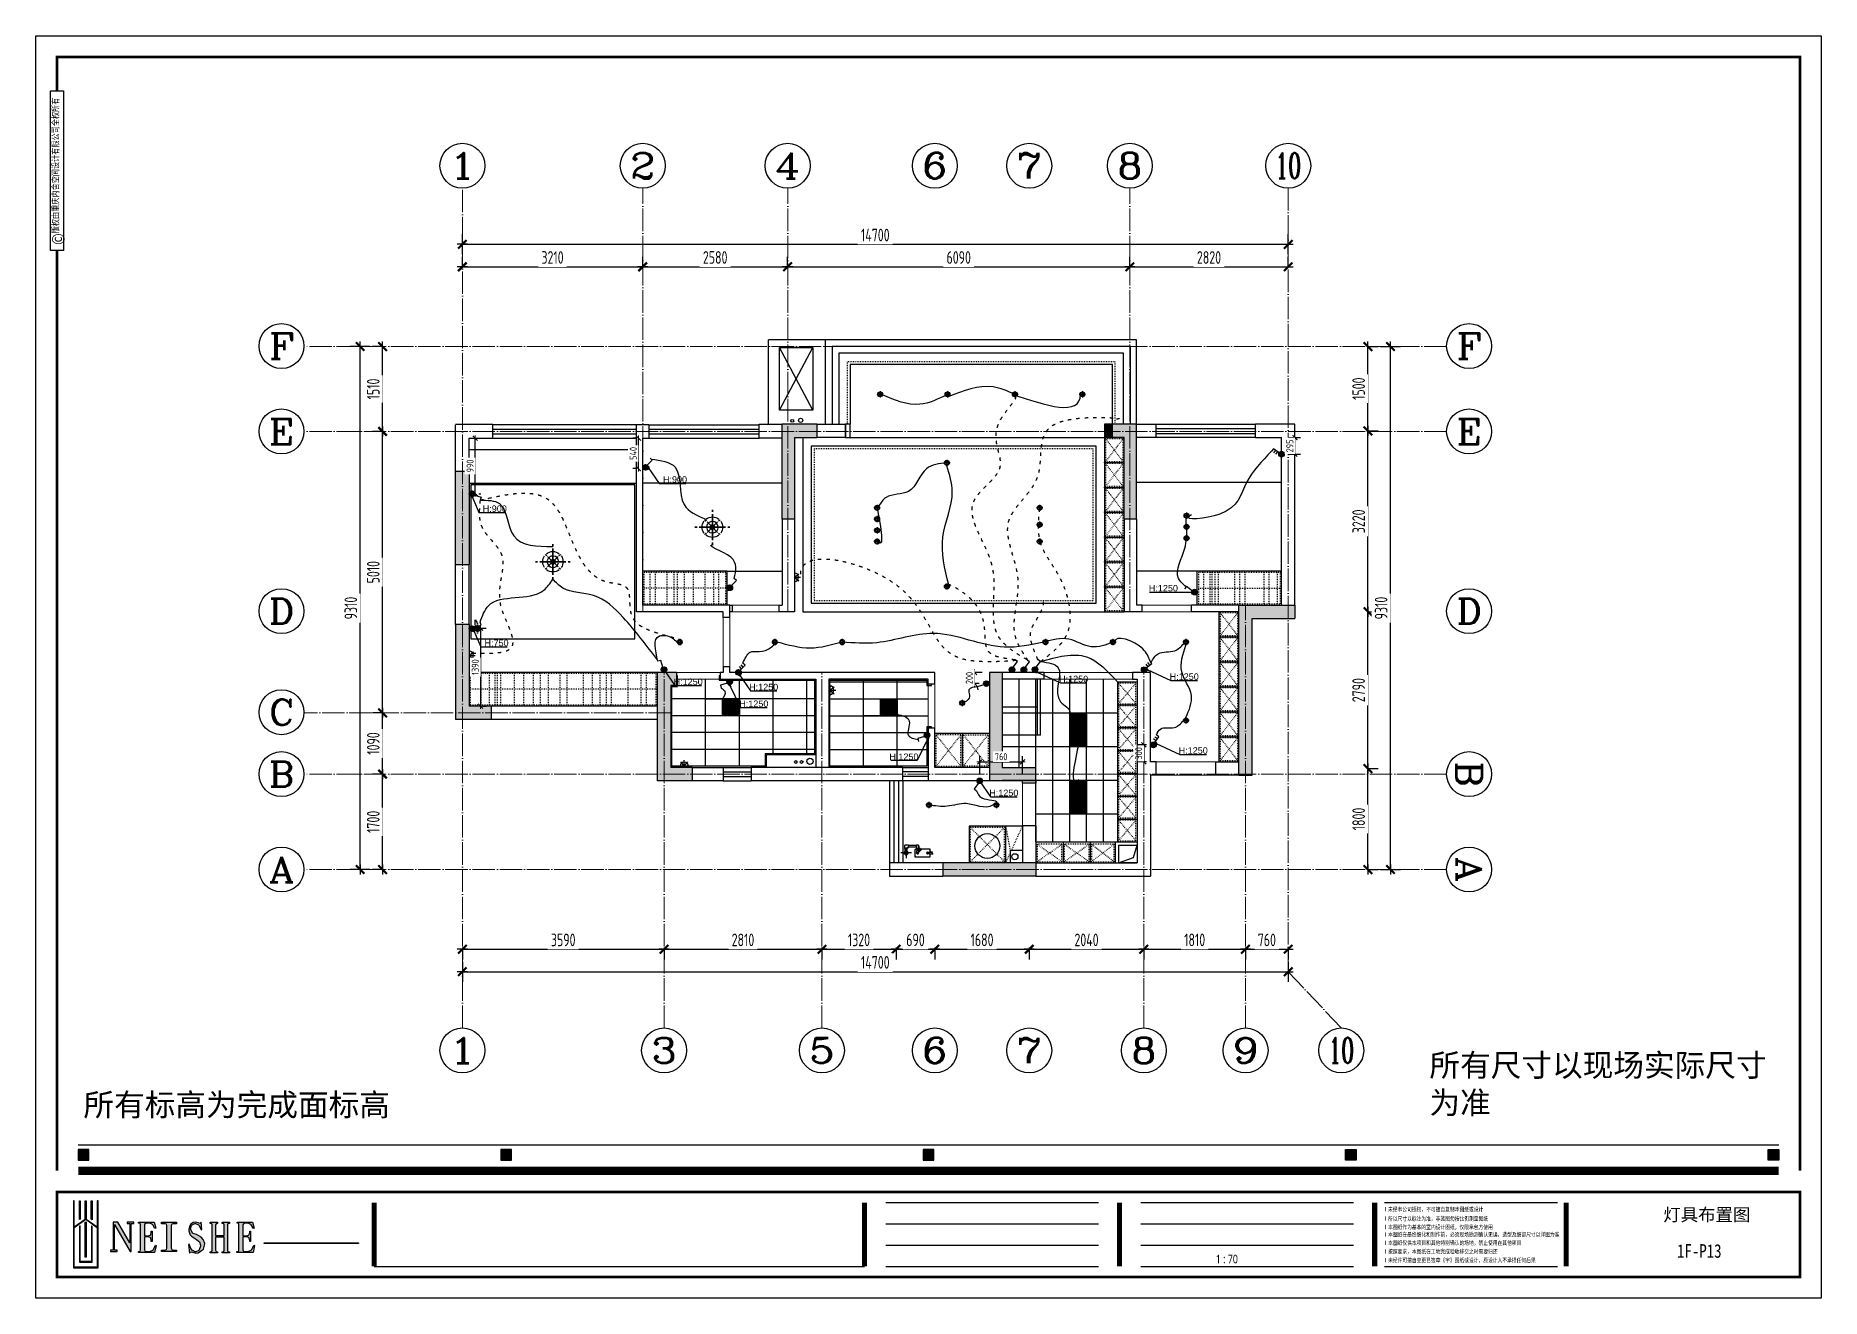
# Model space of a CAD drawing. Header units: inches. Extents: x 600 to 250244, y -404780 to 1000.
# Drawn here: x 91323 to 123107, y -314876 to -292400 of the extents above; entities that cross this region are included whole.
import ezdxf
from ezdxf.enums import TextEntityAlignment as Align

# ---------------------------------------------------------------- set-up
doc = ezdxf.new("R2010")
doc.units = ezdxf.units.IN
doc.header["$MEASUREMENT"] = 0
doc.linetypes.add('ACAD_ISO03W100', pattern=[30, 12, -18])
doc.linetypes.add('DOTE', pattern=[2.42, 2, -0.2, 0.02, -0.2])
for name, color, linetype, lineweight in [('0000照明', 241, 'Continuous', 25), ('天棚材质标注', 2, 'Continuous', 5), ('门', 65, 'Continuous', 13)]:
    doc.layers.add(name, color=color, linetype=linetype, lineweight=lineweight)
for name, color, linetype in [('15开关布置图-YJ', 2, 'Continuous'), ('AXIS', 1, 'Continuous'), ('AXIS_TEXT', 7, 'Continuous'), ('A图框', 7, 'Continuous'), ('D-ARCHI', 250, 'Continuous'), ('EVH 立面填充', 8, 'Continuous'), ('IBS-003-建筑窗框', 3, 'Continuous'), ('IBS-182-原建筑非承重墙', 150, 'Continuous'), ('IBS-200-原建筑承重墙柱', 200, 'Continuous'), ('IBS-250-轻质砖隔墙填充', 250, 'Continuous'), ('IBS-63-原建筑窗', 63, 'Continuous'), ('IDS-030-造型完成面(看线)', 30, 'Continuous'), ('IDS-040-固定高家具', 40, 'Continuous'), ('IFF-51-活动家具', 51, 'Continuous'), ('IRC-2-天花灯具', 2, 'Continuous'), ('IRC-30-天花轮廓线', 30, 'Continuous'), ('外标注', 50, 'Continuous')]:
    doc.layers.add(name, color=color, linetype=linetype)
doc.styles.add('04.YBC-外标注3.0', font='SimSun.ttf', dxfattribs={"width": 0.8, "height": 3})
doc.styles.add('05.YBC-内标注2.5', font='SimSun.ttf', dxfattribs={"width": 0.8, "height": 2.5})
doc.styles.add('_TCH_AXIS', font='COMPLEX', dxfattribs={"bigfont": 'GBCBIG'})
doc.styles.add('COMPLEX', font='COMPLEX')
doc.styles.add('HBA-DIMT', font='ARCHS.SHX', dxfattribs={"width": 0.8})
doc.styles.add('MtXpl_Arial_Unicode_', font='ARIALUNI.ttf')
doc.styles.get("Standard").update_dxf_attribs({"font": 'arial.ttf'})
doc.styles.add('宋体', font='SimSun.ttf', dxfattribs={"width": 0.8})
doc.dimstyles.new('HBA_40', dxfattribs={"dimscale": 50, "dimtxt": 2.5, "dimasz": 0.1, "dimexe": 2, "dimexo": 2.5, "dimgap": 0.6, "dimtad": 1, "dimdec": 0, "dimrnd": 5, "dimzin": 0, "dimtxsty": 'HBA-DIMT', "dimblk": 'HBA_DIMENSION_TICK', "dimblk1": 'HBA_DIMENSION_TICK', "dimblk2": 'HBA_DIMENSION_TICK', "dimcen": 0.125, "dimclrd": 44, "dimclre": 44, "dimclrt": 2, "dimadec": 0, "dimazin": 0, "dimtfac": 1, "dimtdec": 0, "dimtix": 1, "dimtmove": 1, "dimatfit": 3, "dimldrblk": 'HBA_Leader_Dot', "dimfxl": 0, "dimtvp": 1, "dimtfill": 1, "dimtolj": 1, "dimtzin": 0, "dimarcsym": 0})

msp = doc.modelspace()

# ---------------------------------------------------------------- texts
at = {"color": 253, "insert": (120541.2, -313912.1), "char_height": 242.16, "attachment_point": 1, "style": '宋体'}
msp.add_mtext_dynamic_manual_height_columns('1F-P13', width=66.267, gutter_width=16.2, heights=[0], dxfattribs=at)
at = {"layer": '0000照明', "char_height": 115, "width": 2800.572, "style": 'MtXpl_Arial_Unicode_'}
for s, insert, attachment_point in [('H:900', (102916.8, -300359.2), 9), ('H:900', (99709.3, -300879.1), 9), ('H:1250', (111655.7, -302294.3), 9), ('H:750', (99740.7, -303269.4), 9), ('H:1250', (103196.2, -303960.1), 9), ('H:1250', (110058.2, -303910.9), 9), ('H:1250', (112026.3, -303869.1), 9), ('H:1250', (104540.4, -304054.4), 9), ('H:1250', (104364.7, -304351.2), 9), ('H:1250', (112186.7, -305183.1), 9), ('H:1250', (106519, -305295.4), 7), ('H:1250', (108814.7, -305939.2), 9)]:
    msp.add_mtext(s, dxfattribs=dict(at, insert=insert, attachment_point=attachment_point))
at = {"layer": '15开关布置图-YJ', "color": 241, "char_height": 400, "attachment_point": 1}
for s, insert in [('{\\fArial Unicode MS|b0|i0|c134|p0;所有尺寸以现场实际尺寸为准}', (116131.9, -310526.2)), ('{\\fArial Unicode MS|b0|i0|c134|p0;所有标高为完成面标高}', (92172.6, -311231.3))]:
    msp.add_mtext_dynamic_manual_height_columns(s, width=6146.256, gutter_width=0.5, heights=[0], dxfattribs=dict(at, insert=insert))
at = {"layer": 'A图框', "insert": (120295.2, -313274.2), "char_height": 227.029, "attachment_point": 1}
msp.add_mtext_dynamic_manual_height_columns('{\\fArial Unicode MS|b0|i0|c134|p0;灯具布置图}', width=2770.836, gutter_width=16.2, heights=[0], dxfattribs=at)

# ---------------------------------------------------------------- blocks, each defined once
blk = doc.blocks.new('11')
at = {"layer": 'IBS-182-原建筑非承重墙'}
for p, q in [((140567, -1131), (140516, -1131)), ((140535, -1131), (140528, -1131)), ((140528, -1166), (140567, -1166)), ((140528, -1166), (140567, -1166)), ((140567, -1131), (140535, -1131)), ((140567, -1131), (140535, -1131)), ((140567, -1166), (140535, -1166)), ((140841, -1081), (140567, -1080)), ((140567, -1080), (140567, -1131)), ((140576, -1080), (140567, -1080)), ((140567, -1080), (140567, -1131)), ((140567, -1101), (140567, -1131)), ((140567, -1131), (140615, -1132)), ((140567, -1166), (140567, -1196)), ((140615, -1166), (140567, -1166)), ((140567, -1166), (140567, -1217)), ((140567, -1166), (140567, -1196)), ((140567, -1208), (140567, -1217)), ((140567, -1217), (140770, -1217)), ((140567, -1217), (140587, -1217)), ((140587, -1217), (140775, -1217)), ((140587, -1217), (140740, -1217)), ((140820, -1081), (140588, -1080)), ((140820, -1081), (140588, -1080)), ((140788, -1145), (140728, -1204)), ((140775, -1157), (140728, -1204)), ((140737, -1214), (140728, -1204)), ((140728, -1204), (140737, -1214)), ((140797, -1154), (140737, -1214)), ((140737, -1214), (140775, -1175)), ((140737, -1214), (140775, -1175)), ((140750, -1227), (140737, -1214)), ((140740, -1217), (140750, -1227)), ((140775, -1227), (140750, -1227)), ((140750, -1227), (140770, -1227)), ((140770, -1217), (140770, -1288)), ((140812, -1227), (140770, -1227)), ((140770, -1269), (140770, -1227)), ((140770, -1227), (140770, -1269)), ((140770, -1269), (140770, -1288)), ((140775, -1157), (140788, -1145)), ((140775, -1149), (140775, -1157)), ((140775, -1149), (140775, -1157)), ((140775, -1149), (140775, -1157)), ((140775, -1217), (140775, -1175)), ((140775, -1175), (140775, -1227)), ((140775, -1175), (140775, -1217)), ((140775, -1217), (140775, -1227)), ((140775, -1217), (140775, -1227)), ((140775, -1227), (140809, -1227)), ((140809, -1218), (140810, -1149)), ((140809, -1227), (140810, -1149)), ((140809, -1218), (140820, -1218)), ((140809, -1218), (140809, -1227)), ((140810, -1145), (140810, -1149)), ((140810, -1149), (140810, -1145)), ((140812, -1252), (140812, -1221)), ((140812, -1252), (140812, -1221)), ((140812, -1252), (140812, -1227)), ((140812, -1252), (140812, -1269)), ((140812, -1252), (140955, -1252)), ((140812, -1286), (140812, -1252)), ((140812, -1286), (140812, -1252)), ((140841, -1081), (140820, -1081)), ((140840, -1209), (140841, -1081)), ((140840, -1101), (140841, -1081)), ((140840, -1197), (140840, -1101)), ((140840, -1209), (140840, -1101)), ((140901, -1150), (141093, -1150)), ((140955, -1252), (140953, -1252)), ((140955, -1252), (140953, -1252)), ((140962, -1248), (140955, -1248)), ((140955, -1290), (140955, -1248)), ((140955, -1251), (140955, -1252)), ((140955, -1251), (140955, -1252)), ((140975, -1234), (140975, -1228)), ((140975, -1228), (140980, -1228)), ((140975, -1248), (140975, -1228)), ((140975, -1228), (141018, -1228)), ((140980, -1228), (140975, -1228)), ((140975, -1228), (140975, -1234)), ((140975, -1234), (140975, -1248)), ((140980, -1248), (140975, -1248)), ((140975, -1248), (140980, -1248)), ((140980, -1150), (140980, -1228)), ((140980, -1180), (140980, -1248)), ((140980, -1180), (140980, -1228)), ((140980, -1228), (141014, -1228)), ((140980, -1248), (140980, -1228)), ((140980, -1228), (141018, -1228)), ((140997, -1245), (140997, -1054)), ((141014, -1150), (141014, -1228)), ((141014, -1228), (141014, -1180)), ((141014, -1228), (141014, -1180)), ((141014, -1228), (141018, -1228)), ((141018, -1228), (141014, -1228)), ((141018, -1228), (141014, -1228)), ((141018, -1235), (141018, -1228)), ((141018, -1235), (141018, -1228)), ((141018, -1228), (141018, -1235)), ((141018, -1235), (141018, -1228)), ((141018, -1228), (141018, -1235)), ((141018, -1235), (141018, -1290)), ((140955, -1286), (140803, -1286)), ((140803, -1286), (140812, -1286)), ((140803, -1286), (140812, -1286)), ((140955, -1290), (140982, -1290)), ((140982, -1290), (141018, -1290))]:
    blk.add_line(p, q, dxfattribs=at)
blk.add_circle((140997, -1150), 34.9, dxfattribs=at)
for start, end in [(0, 180), (0, 180), (180, 240.5217), (180, 240.5217), (299.176, 0), (299.176, 0)]:
    blk.add_arc((140997, -1150), 34.9, start, end, dxfattribs=at)
for centre, major_axis, start_param, end_param in [((140553, -1149), (-17.5, -17.5), -1.141223, -0.024085), ((140540, -1140), (-6.72, -6.72), 4.378011, 6.612288), ((140531, -1157), (-6.72, -6.72), 1.236418, 3.470695), ((140588, -1101), (-14.5, 14.5), 5.495149, 7.065946), ((140587, -1196), (-14.5, 14.5), 0.78276, 2.353557), ((140615, -1149), (-12.1, -12.1), 0.78276, 3.924353), ((140791, -1269), (-15, 15), 0.78276, 2.986227), ((140793, -1149), (-12.1, 12.1), 3.924353, 7.065946), ((140793, -1149), (-4.6, -4.6), 1.568158, 4.709751), ((140791, -1269), (-15, 15), 2.986227, 3.924353), ((140820, -1101), (-14.5, -14.5), 2.353557, 3.924353), ((140820, -1197), (-14.5, -14.5), 0.78276, 2.353557), ((140962, -1234), (-9.66, 9.66), 2.353557, 3.924353), ((140997, -1150), (-12.1, 12.1), 4.709751, 10.992936)]:
    blk.add_ellipse(centre, major_axis=major_axis, ratio=1, start_param=start_param, end_param=end_param, dxfattribs=at)
at = {"layer": 'IBS-182-原建筑非承重墙', "extrusion": (0, 0, -1)}
for start_param, end_param in [(5.500425, 7.071221), (5.500425, 7.071221), (3.929629, 5.500425), (3.929629, 5.500425), (7.071221, 8.642018), (7.071221, 8.642018), (2.358832, 3.929629), (2.358832, 3.929629)]:
    blk.add_ellipse((140997, -1150), major_axis=(-12.1, 12.1), ratio=1, start_param=start_param, end_param=end_param, dxfattribs=at)
blk = doc.blocks.new('HBA_DIMENSION_TICK')
at = {"color": 0, "linetype": 'ByBlock'}
for p, q in [((-10, 0), (0, 0)), ((0, 0), (10, 0))]:
    blk.add_line(p, q, dxfattribs=at)
at = {"color": 50, "linetype": 'ByBlock'}
blk.add_solid([(-10, -7), (-7, -10), (7, 10), (10, 7)], dxfattribs=at)
blk = doc.blocks.new('*D528')
at = {"layer": 'Defpoints', "color": 0, "transparency": 16777216}
for p in [(98918, -308408), (102508, -308408), (102508, -308663)]:
    blk.add_point(p, dxfattribs=at)
at = {"layer": '外标注', "color": 44, "lineweight": -2, "transparency": 16777216}
for p, q in [((98918, -308633), (98918, -308843)), ((98927, -308663), (102499, -308663)), ((102508, -308633), (102508, -308843))]:
    blk.add_line(p, q, dxfattribs=at)
at = {"layer": '外标注', "color": 44, "lineweight": -2, "transparency": 16777216, "xscale": 9, "yscale": 9, "zscale": 9, "rotation": 180}
blk.add_blockref('HBA_DIMENSION_TICK', (98918, -308663), dxfattribs=at)
at = {"layer": '外标注', "color": 44, "lineweight": -2, "transparency": 16777216, "xscale": 9, "yscale": 9, "zscale": 9}
blk.add_blockref('HBA_DIMENSION_TICK', (102508, -308663), dxfattribs=at)
at = {"layer": '外标注', "color": 2, "transparency": 16777216, "insert": (100713, -308496), "char_height": 225, "attachment_point": 5, "style": 'HBA-DIMT', "bg_fill": 3, "box_fill_scale": 1.25, "bg_fill_color": 256, "bg_fill_true_color": 13158600, "bg_fill_transparency": 0}
blk.add_mtext('\\A1;3590', dxfattribs=at)
blk = doc.blocks.new('HBA_Leader_Dot')
at = {"color": 0, "linetype": 'ByBlock'}
blk.add_line((-5, 0), (-10, 0), dxfattribs=at)
at = {"color": 0, "linetype": 'ByBlock', "const_width": 5}
blk.add_lwpolyline([(-2.5, 0, 1), (2.5, 0, 1)], format="xyb", close=True, dxfattribs=at)
blk = doc.blocks.new('*D529')
at = {"layer": 'Defpoints', "color": 0, "transparency": 16777216}
for p in [(102508, -308408), (105318, -308408), (105318, -308663)]:
    blk.add_point(p, dxfattribs=at)
at = {"layer": '外标注', "color": 44, "lineweight": -2, "transparency": 16777216}
for p, q in [((102508, -308633), (102508, -308843)), ((102517, -308663), (105309, -308663)), ((105318, -308633), (105318, -308843))]:
    blk.add_line(p, q, dxfattribs=at)
at = {"layer": '外标注', "color": 44, "lineweight": -2, "transparency": 16777216, "xscale": 9, "yscale": 9, "zscale": 9, "rotation": 180}
blk.add_blockref('HBA_DIMENSION_TICK', (102508, -308663), dxfattribs=at)
at = {"layer": '外标注', "color": 44, "lineweight": -2, "transparency": 16777216, "xscale": 9, "yscale": 9, "zscale": 9}
blk.add_blockref('HBA_DIMENSION_TICK', (105318, -308663), dxfattribs=at)
at = {"layer": '外标注', "color": 2, "transparency": 16777216, "insert": (103913, -308496), "char_height": 225, "attachment_point": 5, "style": 'HBA-DIMT', "bg_fill": 3, "box_fill_scale": 1.25, "bg_fill_color": 256, "bg_fill_true_color": 13158600, "bg_fill_transparency": 0}
blk.add_mtext('\\A1;2810', dxfattribs=at)
blk = doc.blocks.new('*D530')
at = {"layer": 'Defpoints', "color": 0, "transparency": 16777216}
for p in [(105318, -308408), (106638, -308408), (106638, -308663)]:
    blk.add_point(p, dxfattribs=at)
at = {"layer": '外标注', "color": 44, "lineweight": -2, "transparency": 16777216}
for p, q in [((105318, -308633), (105318, -308843)), ((105327, -308663), (106629, -308663)), ((106638, -308633), (106638, -308843))]:
    blk.add_line(p, q, dxfattribs=at)
at = {"layer": '外标注', "color": 44, "lineweight": -2, "transparency": 16777216, "xscale": 9, "yscale": 9, "zscale": 9, "rotation": 180}
blk.add_blockref('HBA_DIMENSION_TICK', (105318, -308663), dxfattribs=at)
at = {"layer": '外标注', "color": 44, "lineweight": -2, "transparency": 16777216, "xscale": 9, "yscale": 9, "zscale": 9}
blk.add_blockref('HBA_DIMENSION_TICK', (106638, -308663), dxfattribs=at)
at = {"layer": '外标注', "color": 2, "transparency": 16777216, "insert": (105978, -308496), "char_height": 225, "attachment_point": 5, "style": 'HBA-DIMT', "bg_fill": 3, "box_fill_scale": 1.25, "bg_fill_color": 256, "bg_fill_true_color": 13158600, "bg_fill_transparency": 0}
blk.add_mtext('\\A1;1320', dxfattribs=at)
blk = doc.blocks.new('*D531')
at = {"layer": '外标注', "color": 44, "lineweight": -2, "transparency": 16777216}
for p, q in [((106638, -308633), (106638, -308843)), ((106647, -308663), (107319, -308663)), ((107328, -308633), (107328, -308843))]:
    blk.add_line(p, q, dxfattribs=at)
at = {"layer": '外标注', "color": 44, "lineweight": -2, "transparency": 16777216, "xscale": 9, "yscale": 9, "zscale": 9, "rotation": 180}
blk.add_blockref('HBA_DIMENSION_TICK', (106638, -308663), dxfattribs=at)
at = {"layer": '外标注', "color": 44, "lineweight": -2, "transparency": 16777216, "xscale": 9, "yscale": 9, "zscale": 9}
blk.add_blockref('HBA_DIMENSION_TICK', (107328, -308663), dxfattribs=at)
at = {"layer": '外标注', "color": 2, "transparency": 16777216, "insert": (106983, -308496), "char_height": 225, "attachment_point": 5, "style": 'HBA-DIMT', "bg_fill": 3, "box_fill_scale": 1.25, "bg_fill_color": 256, "bg_fill_true_color": 13158600, "bg_fill_transparency": 0}
blk.add_mtext('\\A1;690', dxfattribs=at)
at = {"layer": 'Defpoints', "color": 0, "transparency": 16777216}
for p in [(106638, -308408), (107328, -308408), (107328, -308663)]:
    blk.add_point(p, dxfattribs=at)
blk = doc.blocks.new('*D532')
at = {"layer": 'Defpoints', "color": 0, "transparency": 16777216}
for p in [(107328, -308408), (109008, -308408), (109008, -308663)]:
    blk.add_point(p, dxfattribs=at)
at = {"layer": '外标注', "color": 44, "lineweight": -2, "transparency": 16777216}
for p, q in [((107328, -308633), (107328, -308843)), ((107337, -308663), (108999, -308663)), ((109008, -308633), (109008, -308843))]:
    blk.add_line(p, q, dxfattribs=at)
at = {"layer": '外标注', "color": 44, "lineweight": -2, "transparency": 16777216, "xscale": 9, "yscale": 9, "zscale": 9, "rotation": 180}
blk.add_blockref('HBA_DIMENSION_TICK', (107328, -308663), dxfattribs=at)
at = {"layer": '外标注', "color": 44, "lineweight": -2, "transparency": 16777216, "xscale": 9, "yscale": 9, "zscale": 9}
blk.add_blockref('HBA_DIMENSION_TICK', (109008, -308663), dxfattribs=at)
at = {"layer": '外标注', "color": 2, "transparency": 16777216, "insert": (108168, -308496), "char_height": 225, "attachment_point": 5, "style": 'HBA-DIMT', "bg_fill": 3, "box_fill_scale": 1.25, "bg_fill_color": 256, "bg_fill_true_color": 13158600, "bg_fill_transparency": 0}
blk.add_mtext('\\A1;1680', dxfattribs=at)
blk = doc.blocks.new('*D533')
at = {"layer": 'Defpoints', "color": 0, "transparency": 16777216}
for p in [(109008, -308408), (111048, -308408), (111048, -308663)]:
    blk.add_point(p, dxfattribs=at)
at = {"layer": '外标注', "color": 44, "lineweight": -2, "transparency": 16777216}
for p, q in [((109008, -308633), (109008, -308843)), ((109017, -308663), (111039, -308663)), ((111048, -308633), (111048, -308843))]:
    blk.add_line(p, q, dxfattribs=at)
at = {"layer": '外标注', "color": 44, "lineweight": -2, "transparency": 16777216, "xscale": 9, "yscale": 9, "zscale": 9, "rotation": 180}
blk.add_blockref('HBA_DIMENSION_TICK', (109008, -308663), dxfattribs=at)
at = {"layer": '外标注', "color": 44, "lineweight": -2, "transparency": 16777216, "xscale": 9, "yscale": 9, "zscale": 9}
blk.add_blockref('HBA_DIMENSION_TICK', (111048, -308663), dxfattribs=at)
at = {"layer": '外标注', "color": 2, "transparency": 16777216, "insert": (110028, -308496), "char_height": 225, "attachment_point": 5, "style": 'HBA-DIMT', "bg_fill": 3, "box_fill_scale": 1.25, "bg_fill_color": 256, "bg_fill_true_color": 13158600, "bg_fill_transparency": 0}
blk.add_mtext('\\A1;2040', dxfattribs=at)
blk = doc.blocks.new('*D534')
at = {"layer": 'Defpoints', "color": 0, "transparency": 16777216}
for p in [(111048, -308408), (112858, -308408), (112858, -308663)]:
    blk.add_point(p, dxfattribs=at)
at = {"layer": '外标注', "color": 44, "lineweight": -2, "transparency": 16777216}
for p, q in [((111048, -308633), (111048, -308843)), ((111057, -308663), (112849, -308663)), ((112858, -308633), (112858, -308843))]:
    blk.add_line(p, q, dxfattribs=at)
at = {"layer": '外标注', "color": 44, "lineweight": -2, "transparency": 16777216, "xscale": 9, "yscale": 9, "zscale": 9, "rotation": 180}
blk.add_blockref('HBA_DIMENSION_TICK', (111048, -308663), dxfattribs=at)
at = {"layer": '外标注', "color": 44, "lineweight": -2, "transparency": 16777216, "xscale": 9, "yscale": 9, "zscale": 9}
blk.add_blockref('HBA_DIMENSION_TICK', (112858, -308663), dxfattribs=at)
at = {"layer": '外标注', "color": 2, "transparency": 16777216, "insert": (111953, -308496), "char_height": 225, "attachment_point": 5, "style": 'HBA-DIMT', "bg_fill": 3, "box_fill_scale": 1.25, "bg_fill_color": 256, "bg_fill_true_color": 13158600, "bg_fill_transparency": 0}
blk.add_mtext('\\A1;1810', dxfattribs=at)
blk = doc.blocks.new('*D535')
at = {"layer": 'Defpoints', "color": 0, "transparency": 16777216}
for p in [(112858, -308408), (113618, -308408), (113618, -308663)]:
    blk.add_point(p, dxfattribs=at)
at = {"layer": '外标注', "color": 44, "lineweight": -2, "transparency": 16777216}
for p, q in [((112858, -308633), (112858, -308843)), ((112867, -308663), (113609, -308663)), ((113618, -308633), (113618, -308843))]:
    blk.add_line(p, q, dxfattribs=at)
at = {"layer": '外标注', "color": 44, "lineweight": -2, "transparency": 16777216, "xscale": 9, "yscale": 9, "zscale": 9, "rotation": 180}
blk.add_blockref('HBA_DIMENSION_TICK', (112858, -308663), dxfattribs=at)
at = {"layer": '外标注', "color": 44, "lineweight": -2, "transparency": 16777216, "xscale": 9, "yscale": 9, "zscale": 9}
blk.add_blockref('HBA_DIMENSION_TICK', (113618, -308663), dxfattribs=at)
at = {"layer": '外标注', "color": 2, "transparency": 16777216, "insert": (113238, -308496), "char_height": 225, "attachment_point": 5, "style": 'HBA-DIMT', "bg_fill": 3, "box_fill_scale": 1.25, "bg_fill_color": 256, "bg_fill_true_color": 13158600, "bg_fill_transparency": 0}
blk.add_mtext('\\A1;760', dxfattribs=at)
blk = doc.blocks.new('*D536')
at = {"layer": 'Defpoints', "color": 0, "transparency": 16777216}
for p in [(98918, -308663), (113618, -308663), (113618, -309063)]:
    blk.add_point(p, dxfattribs=at)
at = {"layer": '外标注', "color": 44, "lineweight": -2, "transparency": 16777216}
for p, q in [((98918, -308888), (98918, -309243)), ((113618, -308888), (113618, -309243)), ((98927, -309063), (113609, -309063))]:
    blk.add_line(p, q, dxfattribs=at)
at = {"layer": '外标注', "color": 44, "lineweight": -2, "transparency": 16777216, "xscale": 9, "yscale": 9, "zscale": 9, "rotation": 180}
blk.add_blockref('HBA_DIMENSION_TICK', (98918, -309063), dxfattribs=at)
at = {"layer": '外标注', "color": 44, "lineweight": -2, "transparency": 16777216, "xscale": 9, "yscale": 9, "zscale": 9}
blk.add_blockref('HBA_DIMENSION_TICK', (113618, -309063), dxfattribs=at)
at = {"layer": '外标注', "color": 2, "transparency": 16777216, "insert": (106268, -308896), "char_height": 225, "attachment_point": 5, "style": 'HBA-DIMT', "bg_fill": 3, "box_fill_scale": 1.25, "bg_fill_color": 256, "bg_fill_true_color": 13158600, "bg_fill_transparency": 0}
blk.add_mtext('\\A1;14700', dxfattribs=at)
blk = doc.blocks.new('*D537')
at = {"layer": 'Defpoints', "color": 0, "transparency": 16777216}
for p in [(114797, -305445), (115038, -305445), (114797, -307243)]:
    blk.add_point(p, dxfattribs=at)
at = {"layer": '外标注', "color": 44, "lineweight": -2, "transparency": 16777216}
for p, q in [((115022, -305445), (115218, -305445)), ((115038, -307234), (115038, -305454)), ((115022, -307243), (115218, -307243))]:
    blk.add_line(p, q, dxfattribs=at)
at = {"layer": '外标注', "color": 44, "lineweight": -2, "transparency": 16777216, "xscale": 9, "yscale": 9, "zscale": 9}
for p, rotation in [((115038, -305445), 90), ((115038, -307243), 270)]:
    blk.add_blockref('HBA_DIMENSION_TICK', p, dxfattribs=dict(at, rotation=rotation))
at = {"layer": '外标注', "color": 2, "transparency": 16777216, "insert": (114872, -306344), "char_height": 225, "attachment_point": 5, "rotation": 90, "style": 'HBA-DIMT', "bg_fill": 3, "box_fill_scale": 1.25, "bg_fill_color": 256, "bg_fill_true_color": 13158600, "bg_fill_transparency": 0}
blk.add_mtext('\\A1;1800', dxfattribs=at)
blk = doc.blocks.new('*D538')
at = {"layer": 'Defpoints', "color": 0, "transparency": 16777216}
for p in [(114797, -302655), (115038, -302655), (114797, -305445)]:
    blk.add_point(p, dxfattribs=at)
at = {"layer": '外标注', "color": 44, "lineweight": -2, "transparency": 16777216}
for p, q in [((115022, -302655), (115218, -302655)), ((115038, -305436), (115038, -302664)), ((115022, -305445), (115218, -305445))]:
    blk.add_line(p, q, dxfattribs=at)
at = {"layer": '外标注', "color": 44, "lineweight": -2, "transparency": 16777216, "xscale": 9, "yscale": 9, "zscale": 9}
for p, rotation in [((115038, -302655), 90), ((115038, -305445), 270)]:
    blk.add_blockref('HBA_DIMENSION_TICK', p, dxfattribs=dict(at, rotation=rotation))
at = {"layer": '外标注', "color": 2, "transparency": 16777216, "insert": (114872, -304050), "char_height": 225, "attachment_point": 5, "rotation": 90, "style": 'HBA-DIMT', "bg_fill": 3, "box_fill_scale": 1.25, "bg_fill_color": 256, "bg_fill_true_color": 13158600, "bg_fill_transparency": 0}
blk.add_mtext('\\A1;2790', dxfattribs=at)
blk = doc.blocks.new('*D539')
at = {"layer": 'Defpoints', "color": 0, "transparency": 16777216}
for p in [(114797, -299435), (115038, -299435), (114797, -302655)]:
    blk.add_point(p, dxfattribs=at)
at = {"layer": '外标注', "color": 44, "lineweight": -2, "transparency": 16777216}
for p, q in [((115022, -299435), (115218, -299435)), ((115038, -302646), (115038, -299444)), ((115022, -302655), (115218, -302655))]:
    blk.add_line(p, q, dxfattribs=at)
at = {"layer": '外标注', "color": 44, "lineweight": -2, "transparency": 16777216, "xscale": 9, "yscale": 9, "zscale": 9}
for p, rotation in [((115038, -299435), 90), ((115038, -302655), 270)]:
    blk.add_blockref('HBA_DIMENSION_TICK', p, dxfattribs=dict(at, rotation=rotation))
at = {"layer": '外标注', "color": 2, "transparency": 16777216, "insert": (114872, -301045), "char_height": 225, "attachment_point": 5, "rotation": 90, "style": 'HBA-DIMT', "bg_fill": 3, "box_fill_scale": 1.25, "bg_fill_color": 256, "bg_fill_true_color": 13158600, "bg_fill_transparency": 0}
blk.add_mtext('\\A1;3220', dxfattribs=at)
blk = doc.blocks.new('*D540')
at = {"layer": 'Defpoints', "color": 0, "transparency": 16777216}
for p in [(114797, -297934), (115038, -297934), (114797, -299435)]:
    blk.add_point(p, dxfattribs=at)
at = {"layer": '外标注', "color": 44, "lineweight": -2, "transparency": 16777216}
for p, q in [((115022, -297934), (115218, -297934)), ((115038, -299426), (115038, -297943)), ((115022, -299435), (115218, -299435))]:
    blk.add_line(p, q, dxfattribs=at)
at = {"layer": '外标注', "color": 44, "lineweight": -2, "transparency": 16777216, "xscale": 9, "yscale": 9, "zscale": 9}
for p, rotation in [((115038, -297934), 90), ((115038, -299435), 270)]:
    blk.add_blockref('HBA_DIMENSION_TICK', p, dxfattribs=dict(at, rotation=rotation))
at = {"layer": '外标注', "color": 2, "transparency": 16777216, "insert": (114872, -298684), "char_height": 225, "attachment_point": 5, "rotation": 90, "style": 'HBA-DIMT', "bg_fill": 3, "box_fill_scale": 1.25, "bg_fill_color": 256, "bg_fill_true_color": 13158600, "bg_fill_transparency": 0}
blk.add_mtext('\\A1;1500', dxfattribs=at)
blk = doc.blocks.new('*D541')
at = {"layer": 'Defpoints', "color": 0, "transparency": 16777216}
for p in [(115038, -297934), (115438, -297934), (115038, -307243)]:
    blk.add_point(p, dxfattribs=at)
at = {"layer": '外标注', "color": 44, "lineweight": -2, "transparency": 16777216}
for p, q in [((115263, -297934), (115618, -297934)), ((115438, -307234), (115438, -297943)), ((115263, -307243), (115618, -307243))]:
    blk.add_line(p, q, dxfattribs=at)
at = {"layer": '外标注', "color": 44, "lineweight": -2, "transparency": 16777216, "xscale": 9, "yscale": 9, "zscale": 9}
for p, rotation in [((115438, -297934), 90), ((115438, -307243), 270)]:
    blk.add_blockref('HBA_DIMENSION_TICK', p, dxfattribs=dict(at, rotation=rotation))
at = {"layer": '外标注', "color": 2, "transparency": 16777216, "insert": (115272, -302589), "char_height": 225, "attachment_point": 5, "rotation": 90, "style": 'HBA-DIMT', "bg_fill": 3, "box_fill_scale": 1.25, "bg_fill_color": 256, "bg_fill_true_color": 13158600, "bg_fill_transparency": 0}
blk.add_mtext('\\A1;9310', dxfattribs=at)
blk = doc.blocks.new('*D542')
at = {"layer": 'Defpoints', "color": 0, "transparency": 16777216}
for p in [(102128, -296514), (98918, -296739), (102128, -296739)]:
    blk.add_point(p, dxfattribs=at)
at = {"layer": '外标注', "color": 44, "lineweight": -2, "transparency": 16777216}
for p, q in [((98918, -296514), (98918, -296334)), ((98927, -296514), (102119, -296514)), ((102128, -296514), (102128, -296334))]:
    blk.add_line(p, q, dxfattribs=at)
at = {"layer": '外标注', "color": 44, "lineweight": -2, "transparency": 16777216, "xscale": 9, "yscale": 9, "zscale": 9, "rotation": 180}
blk.add_blockref('HBA_DIMENSION_TICK', (98918, -296514), dxfattribs=at)
at = {"layer": '外标注', "color": 44, "lineweight": -2, "transparency": 16777216, "xscale": 9, "yscale": 9, "zscale": 9}
blk.add_blockref('HBA_DIMENSION_TICK', (102128, -296514), dxfattribs=at)
at = {"layer": '外标注', "color": 2, "transparency": 16777216, "insert": (100523, -296348), "char_height": 225, "attachment_point": 5, "style": 'HBA-DIMT', "bg_fill": 3, "box_fill_scale": 1.25, "bg_fill_color": 256, "bg_fill_true_color": 13158600, "bg_fill_transparency": 0}
blk.add_mtext('\\A1;3210', dxfattribs=at)
blk = doc.blocks.new('*D543')
at = {"layer": 'Defpoints', "color": 0, "transparency": 16777216}
for p in [(104708, -296514), (102128, -296739), (104708, -296739)]:
    blk.add_point(p, dxfattribs=at)
at = {"layer": '外标注', "color": 44, "lineweight": -2, "transparency": 16777216}
for p, q in [((102128, -296514), (102128, -296334)), ((102137, -296514), (104699, -296514)), ((104708, -296514), (104708, -296334))]:
    blk.add_line(p, q, dxfattribs=at)
at = {"layer": '外标注', "color": 44, "lineweight": -2, "transparency": 16777216, "xscale": 9, "yscale": 9, "zscale": 9, "rotation": 180}
blk.add_blockref('HBA_DIMENSION_TICK', (102128, -296514), dxfattribs=at)
at = {"layer": '外标注', "color": 44, "lineweight": -2, "transparency": 16777216, "xscale": 9, "yscale": 9, "zscale": 9}
blk.add_blockref('HBA_DIMENSION_TICK', (104708, -296514), dxfattribs=at)
at = {"layer": '外标注', "color": 2, "transparency": 16777216, "insert": (103418, -296348), "char_height": 225, "attachment_point": 5, "style": 'HBA-DIMT', "bg_fill": 3, "box_fill_scale": 1.25, "bg_fill_color": 256, "bg_fill_true_color": 13158600, "bg_fill_transparency": 0}
blk.add_mtext('\\A1;2580', dxfattribs=at)
blk = doc.blocks.new('*D544')
at = {"layer": 'Defpoints', "color": 0, "transparency": 16777216}
for p in [(110798, -296514), (104708, -296739), (110798, -296739)]:
    blk.add_point(p, dxfattribs=at)
at = {"layer": '外标注', "color": 44, "lineweight": -2, "transparency": 16777216}
for p, q in [((104708, -296514), (104708, -296334)), ((104717, -296514), (110789, -296514)), ((110798, -296514), (110798, -296334))]:
    blk.add_line(p, q, dxfattribs=at)
at = {"layer": '外标注', "color": 44, "lineweight": -2, "transparency": 16777216, "xscale": 9, "yscale": 9, "zscale": 9, "rotation": 180}
blk.add_blockref('HBA_DIMENSION_TICK', (104708, -296514), dxfattribs=at)
at = {"layer": '外标注', "color": 44, "lineweight": -2, "transparency": 16777216, "xscale": 9, "yscale": 9, "zscale": 9}
blk.add_blockref('HBA_DIMENSION_TICK', (110798, -296514), dxfattribs=at)
at = {"layer": '外标注', "color": 2, "transparency": 16777216, "insert": (107753, -296348), "char_height": 225, "attachment_point": 5, "style": 'HBA-DIMT', "bg_fill": 3, "box_fill_scale": 1.25, "bg_fill_color": 256, "bg_fill_true_color": 13158600, "bg_fill_transparency": 0}
blk.add_mtext('\\A1;6090', dxfattribs=at)
blk = doc.blocks.new('*D545')
at = {"layer": 'Defpoints', "color": 0, "transparency": 16777216}
for p in [(113618, -296514), (110798, -296739), (113618, -296739)]:
    blk.add_point(p, dxfattribs=at)
at = {"layer": '外标注', "color": 44, "lineweight": -2, "transparency": 16777216}
for p, q in [((110798, -296514), (110798, -296334)), ((110807, -296514), (113609, -296514)), ((113618, -296514), (113618, -296334))]:
    blk.add_line(p, q, dxfattribs=at)
at = {"layer": '外标注', "color": 44, "lineweight": -2, "transparency": 16777216, "xscale": 9, "yscale": 9, "zscale": 9, "rotation": 180}
blk.add_blockref('HBA_DIMENSION_TICK', (110798, -296514), dxfattribs=at)
at = {"layer": '外标注', "color": 44, "lineweight": -2, "transparency": 16777216, "xscale": 9, "yscale": 9, "zscale": 9}
blk.add_blockref('HBA_DIMENSION_TICK', (113618, -296514), dxfattribs=at)
at = {"layer": '外标注', "color": 2, "transparency": 16777216, "insert": (112208, -296348), "char_height": 225, "attachment_point": 5, "style": 'HBA-DIMT', "bg_fill": 3, "box_fill_scale": 1.25, "bg_fill_color": 256, "bg_fill_true_color": 13158600, "bg_fill_transparency": 0}
blk.add_mtext('\\A1;2820', dxfattribs=at)
blk = doc.blocks.new('*D546')
at = {"layer": 'Defpoints', "color": 0, "transparency": 16777216}
for p in [(113618, -296114), (98918, -296514), (113618, -296514)]:
    blk.add_point(p, dxfattribs=at)
at = {"layer": '外标注', "color": 44, "lineweight": -2, "transparency": 16777216}
for p, q in [((98918, -296289), (98918, -295934)), ((98927, -296114), (113609, -296114)), ((113618, -296289), (113618, -295934))]:
    blk.add_line(p, q, dxfattribs=at)
at = {"layer": '外标注', "color": 44, "lineweight": -2, "transparency": 16777216, "xscale": 9, "yscale": 9, "zscale": 9, "rotation": 180}
blk.add_blockref('HBA_DIMENSION_TICK', (98918, -296114), dxfattribs=at)
at = {"layer": '外标注', "color": 44, "lineweight": -2, "transparency": 16777216, "xscale": 9, "yscale": 9, "zscale": 9}
blk.add_blockref('HBA_DIMENSION_TICK', (113618, -296114), dxfattribs=at)
at = {"layer": '外标注', "color": 2, "transparency": 16777216, "insert": (106268, -295948), "char_height": 225, "attachment_point": 5, "style": 'HBA-DIMT', "bg_fill": 3, "box_fill_scale": 1.25, "bg_fill_color": 256, "bg_fill_true_color": 13158600, "bg_fill_transparency": 0}
blk.add_mtext('\\A1;14700', dxfattribs=at)
blk = doc.blocks.new('*D547')
at = {"layer": 'Defpoints', "color": 0, "transparency": 16777216}
for p in [(97498, -305545), (97700, -305545), (97700, -307243)]:
    blk.add_point(p, dxfattribs=at)
at = {"layer": '外标注', "color": 44, "lineweight": -2, "transparency": 16777216}
for p, q in [((97498, -305545), (97318, -305545)), ((97498, -307234), (97498, -305554)), ((97498, -307243), (97318, -307243))]:
    blk.add_line(p, q, dxfattribs=at)
at = {"layer": '外标注', "color": 44, "lineweight": -2, "transparency": 16777216, "xscale": 9, "yscale": 9, "zscale": 9}
for p, rotation in [((97498, -305545), 90), ((97498, -307243), 270)]:
    blk.add_blockref('HBA_DIMENSION_TICK', p, dxfattribs=dict(at, rotation=rotation))
at = {"layer": '外标注', "color": 2, "transparency": 16777216, "insert": (97332, -306394), "char_height": 225, "attachment_point": 5, "rotation": 90, "style": 'HBA-DIMT', "bg_fill": 3, "box_fill_scale": 1.25, "bg_fill_color": 256, "bg_fill_true_color": 13158600, "bg_fill_transparency": 0}
blk.add_mtext('\\A1;1700', dxfattribs=at)
blk = doc.blocks.new('*D548')
at = {"layer": 'Defpoints', "color": 0, "transparency": 16777216}
for p in [(97498, -304455), (97700, -304455), (97700, -305545)]:
    blk.add_point(p, dxfattribs=at)
at = {"layer": '外标注', "color": 44, "lineweight": -2, "transparency": 16777216}
for p, q in [((97498, -304455), (97318, -304455)), ((97498, -305536), (97498, -304464)), ((97498, -305545), (97318, -305545))]:
    blk.add_line(p, q, dxfattribs=at)
at = {"layer": '外标注', "color": 44, "lineweight": -2, "transparency": 16777216, "xscale": 9, "yscale": 9, "zscale": 9}
for p, rotation in [((97498, -304455), 90), ((97498, -305545), 270)]:
    blk.add_blockref('HBA_DIMENSION_TICK', p, dxfattribs=dict(at, rotation=rotation))
at = {"layer": '外标注', "color": 2, "transparency": 16777216, "insert": (97332, -305000), "char_height": 225, "attachment_point": 5, "rotation": 90, "style": 'HBA-DIMT', "bg_fill": 3, "box_fill_scale": 1.25, "bg_fill_color": 256, "bg_fill_true_color": 13158600, "bg_fill_transparency": 0}
blk.add_mtext('\\A1;1090', dxfattribs=at)
blk = doc.blocks.new('*D549')
at = {"layer": 'Defpoints', "color": 0, "transparency": 16777216}
for p in [(97498, -299445), (97700, -299445), (97700, -304455)]:
    blk.add_point(p, dxfattribs=at)
at = {"layer": '外标注', "color": 44, "lineweight": -2, "transparency": 16777216}
for p, q in [((97498, -299445), (97318, -299445)), ((97498, -304446), (97498, -299454)), ((97498, -304455), (97318, -304455))]:
    blk.add_line(p, q, dxfattribs=at)
at = {"layer": '外标注', "color": 44, "lineweight": -2, "transparency": 16777216, "xscale": 9, "yscale": 9, "zscale": 9}
for p, rotation in [((97498, -299445), 90), ((97498, -304455), 270)]:
    blk.add_blockref('HBA_DIMENSION_TICK', p, dxfattribs=dict(at, rotation=rotation))
at = {"layer": '外标注', "color": 2, "transparency": 16777216, "insert": (97332, -301950), "char_height": 225, "attachment_point": 5, "rotation": 90, "style": 'HBA-DIMT', "bg_fill": 3, "box_fill_scale": 1.25, "bg_fill_color": 256, "bg_fill_true_color": 13158600, "bg_fill_transparency": 0}
blk.add_mtext('\\A1;5010', dxfattribs=at)
blk = doc.blocks.new('*D550')
at = {"layer": 'Defpoints', "color": 0, "transparency": 16777216}
for p in [(97498, -297934), (97700, -297934), (97700, -299445)]:
    blk.add_point(p, dxfattribs=at)
at = {"layer": '外标注', "color": 44, "lineweight": -2, "transparency": 16777216}
for p, q in [((97498, -297934), (97318, -297934)), ((97498, -299436), (97498, -297943)), ((97498, -299445), (97318, -299445))]:
    blk.add_line(p, q, dxfattribs=at)
at = {"layer": '外标注', "color": 44, "lineweight": -2, "transparency": 16777216, "xscale": 9, "yscale": 9, "zscale": 9}
for p, rotation in [((97498, -297934), 90), ((97498, -299445), 270)]:
    blk.add_blockref('HBA_DIMENSION_TICK', p, dxfattribs=dict(at, rotation=rotation))
at = {"layer": '外标注', "color": 2, "transparency": 16777216, "insert": (97332, -298689), "char_height": 225, "attachment_point": 5, "rotation": 90, "style": 'HBA-DIMT', "bg_fill": 3, "box_fill_scale": 1.25, "bg_fill_color": 256, "bg_fill_true_color": 13158600, "bg_fill_transparency": 0}
blk.add_mtext('\\A1;1510', dxfattribs=at)
blk = doc.blocks.new('*D551')
at = {"layer": 'Defpoints', "color": 0, "transparency": 16777216}
for p in [(97098, -297934), (97498, -297934), (97498, -307243)]:
    blk.add_point(p, dxfattribs=at)
at = {"layer": '外标注', "color": 44, "lineweight": -2, "transparency": 16777216}
for p, q in [((97273, -297934), (96918, -297934)), ((97098, -307234), (97098, -297943)), ((97273, -307243), (96918, -307243))]:
    blk.add_line(p, q, dxfattribs=at)
at = {"layer": '外标注', "color": 44, "lineweight": -2, "transparency": 16777216, "xscale": 9, "yscale": 9, "zscale": 9}
for p, rotation in [((97098, -297934), 90), ((97098, -307243), 270)]:
    blk.add_blockref('HBA_DIMENSION_TICK', p, dxfattribs=dict(at, rotation=rotation))
at = {"layer": '外标注', "color": 2, "transparency": 16777216, "insert": (96932, -302589), "char_height": 225, "attachment_point": 5, "rotation": 90, "style": 'HBA-DIMT', "bg_fill": 3, "box_fill_scale": 1.25, "bg_fill_color": 256, "bg_fill_true_color": 13158600, "bg_fill_transparency": 0}
blk.add_mtext('\\A1;9310', dxfattribs=at)
blk = doc.blocks.new('_AXISO')
blk.add_circle((0, 0), 0.5)
at = {"layer": 'AXIS_TEXT', "style": 'COMPLEX', "width": 1.041667}
blk.add_attdef('A', text='', height=0.56, dxfattribs=at).set_placement((-0.25, -0.28), (0.25, -0.28), align=Align.FIT)
blk = doc.blocks.new('gegwe')
h = blk.add_hatch(color=9)
h.paths.add_polyline_path([(189652, -49616), (189652, -49028), (189629, -49028), (189629, -49617), (189269, -49867), (189269, -49028), (189267, -49028), (189246, -49028), (189246, -51182), (190039, -51182), (190039, -49027), (190014, -49027), (190014, -49865), (190014, -49868)])
h.paths.add_polyline_path([(190014, -49898), (190014, -51161), (189269, -51161), (189269, -49898), (189642, -49636)], flags=16)
h.paths.add_polyline_path([(189641, -49706), (189653, -49716), (189653, -50844), (189629, -50844), (189629, -49716)], flags=0)
h.paths.add_polyline_path([(189825, -49834), (189847, -49852), (189847, -51000), (189439, -51000), (189439, -49849), (189461, -49834), (189461, -50979), (189825, -50979)], flags=0)
h.paths.add_polyline_path([(189439, -49636), (189459, -49620), (189459, -49028), (189439, -49028)], flags=17)
h.paths.add_polyline_path([(189822, -49620), (189847, -49637), (189847, -49027), (189822, -49027)])
at = {"color": 9}
for points in [[(189267, -49028), (189246, -49028), (189246, -51182), (190039, -51182), (190039, -49027), (190014, -49027), (190014, -49865), (190014, -49868)], [(189269, -49867), (189269, -49028), (189267, -49028)], [(189269, -49867), (189629, -49617), (189629, -49028)], [(189439, -49028), (189459, -49028), (189459, -49620), (189439, -49636), (189439, -49028)], [(189629, -49028), (189650, -49028), (189652, -49028), (189652, -49616), (190014, -49868)], [(190014, -49898), (189642, -49636), (189269, -49898)], [(190014, -49898), (190014, -51161), (189269, -51161), (189269, -49898)], [(189439, -49849), (189439, -51000), (189847, -51000), (189847, -49852), (189825, -49834), (189825, -50979), (189461, -50979), (189461, -49834), (189461, -49834), (189439, -49849)], [(189641, -49706), (189653, -49716), (189653, -50844), (189629, -50844), (189629, -49716), (189641, -49706)]]:
    blk.add_lwpolyline(points, dxfattribs=at)
blk.add_lwpolyline([(189822, -49027), (189842, -49027), (189847, -49027), (189847, -49637), (189822, -49620), (189822, -49027)], close=True, dxfattribs=at)
blk = doc.blocks.new('gegeg')
at = {"layer": 'A图框'}
h = blk.add_hatch(color=256, dxfattribs=at)
h.dxf.hatch_style = 1
h.paths.add_polyline_path([(133887, -57733), (134062, -57733), (134062, -57558), (133887, -57558)])
h = blk.add_hatch(color=256, dxfattribs=at)
h.dxf.hatch_style = 1
h.paths.add_polyline_path([(140844, -57733), (141019, -57733), (141019, -57558), (140844, -57558)])
h = blk.add_hatch(color=256, dxfattribs=at)
h.dxf.hatch_style = 1
h.paths.add_polyline_path([(147800, -57733), (147975, -57733), (147975, -57558), (147800, -57558)])
h = blk.add_hatch(color=256, dxfattribs=at)
h.dxf.hatch_style = 1
h.paths.add_polyline_path([(154931, -57558), (154756, -57558), (154756, -57733), (154931, -57733)])
h = blk.add_hatch(color=256, dxfattribs=at)
h.dxf.hatch_style = 1
h.paths.add_polyline_path([(161887, -57558), (161712, -57558), (161712, -57733), (161887, -57733)])
for points in [[(134739, -58777), (134739, -59093), (134540, -58756), (134463, -58756), (134463, -59217), (134420, -59217), (134420, -59237), (134529, -59237), (134529, -59217), (134483, -59217), (134483, -58794), (134745, -59237), (134761, -59237), (134761, -58777), (134804, -58777), (134804, -58756), (134693, -58756), (134693, -58777)], [(134914, -59212), (134909, -59229), (134893, -59235), (134879, -59235), (134879, -59253), (135145, -59253), (135170, -59139), (135158, -59133), (135153, -59151), (135121, -59209), (135116, -59214), (135061, -59235), (135000, -59235), (134986, -59229), (134980, -59212), (134980, -58994), (135047, -58994), (135082, -59011), (135091, -59061), (135091, -59073), (135105, -59073), (135105, -58901), (135091, -58901), (135091, -58919), (135082, -58962), (135047, -58977), (134980, -58977), (134980, -58796), (134986, -58779), (135000, -58774), (135065, -58773), (135114, -58794), (135151, -58861), (135163, -58855), (135137, -58756), (134881, -58756), (134881, -58773), (134893, -58773), (134909, -58779), (134914, -58797)], [(135417, -58811), (135426, -58787), (135445, -58779), (135506, -58779), (135506, -58756), (135256, -58756), (135256, -58779), (135317, -58779), (135338, -58787), (135344, -58810), (135344, -59182), (135339, -59205), (135316, -59213), (135256, -59213), (135256, -59237), (135506, -59237), (135506, -59213), (135446, -59213), (135427, -59206), (135417, -59182)], [(135837, -59038), (135882, -59078), (135903, -59132), (135902, -59152), (135881, -59208), (135872, -59220), (135825, -59243), (135813, -59242), (135761, -59214), (135741, -59189), (135716, -59118), (135702, -59123), (135721, -59263), (135737, -59248), (135751, -59243), (135823, -59263), (135863, -59257), (135916, -59223), (135949, -59199), (135968, -59131), (135971, -59105), (135945, -59040), (135909, -59002), (135837, -58960), (135798, -58947), (135768, -58935), (135738, -58864), (135753, -58809), (135762, -58797), (135809, -58778), (135816, -58777), (135869, -58797), (135880, -58811), (135910, -58880), (135922, -58873), (135912, -58756), (135903, -58771), (135889, -58777), (135860, -58765), (135816, -58756), (135782, -58762), (135736, -58794), (135724, -58813), (135707, -58877), (135707, -58896), (135730, -58964), (135755, -58986)], [(136289, -59003), (136289, -59216), (136284, -59234), (136268, -59240), (136256, -59240), (136256, -59258), (136379, -59258), (136379, -59240), (136367, -59240), (136353, -59234), (136346, -59218), (136346, -58797), (136353, -58780), (136367, -58774), (136377, -58774), (136377, -58756), (136258, -58756), (136258, -58774), (136268, -58774), (136284, -58780), (136289, -58797), (136289, -58975), (136150, -58975), (136150, -58797), (136157, -58780), (136172, -58774), (136180, -58774), (136180, -58756), (136062, -58756), (136062, -58774), (136072, -58774), (136088, -58780), (136093, -58797), (136093, -59216), (136088, -59234), (136072, -59240), (136060, -59240), (136060, -59258), (136183, -59258), (136183, -59240), (136171, -59240), (136157, -59235), (136150, -59217), (136150, -59003)], [(136534, -59212), (136530, -59229), (136514, -59235), (136499, -59235), (136499, -59253), (136765, -59253), (136791, -59139), (136779, -59133), (136774, -59151), (136742, -59209), (136736, -59214), (136681, -59235), (136621, -59235), (136607, -59229), (136600, -59212), (136600, -58994), (136667, -58994), (136702, -59011), (136711, -59061), (136711, -59073), (136725, -59073), (136725, -58901), (136711, -58901), (136711, -58919), (136702, -58962), (136668, -58977), (136600, -58977), (136600, -58796), (136606, -58779), (136620, -58774), (136686, -58773), (136734, -58794), (136771, -58861), (136783, -58855), (136758, -58756), (136502, -58756), (136502, -58773), (136513, -58773), (136530, -58779), (136534, -58797)], [(138503, -59104), (138503, -59096), (136951, -59096), (136951, -59104)]]:
    blk.add_hatch(color=256, dxfattribs=at).paths.add_polyline_path(points)
for p, q in [((133887, -57482), (161887, -57482)), ((147184, -58433), (150684, -58433)), ((151384, -58433), (154884, -58433)), ((155398, -58433), (158242, -58433)), ((147184, -58783), (150684, -58783)), ((151384, -58783), (154884, -58783)), ((147184, -59133), (150684, -59133)), ((151384, -59133), (154884, -59133)), ((138761, -59483), (146834, -59483)), ((147184, -59483), (150684, -59483)), ((151384, -59483), (154884, -59483)), ((155398, -59483), (158242, -59483))]:
    blk.add_line(p, q, dxfattribs=at)
for points in [[(162587, -39218), (162587, -60008), (133187, -60008), (133187, -39218)], [(133431, -40125), (133643, -40125), (133643, -42755), (133431, -42755)], [(134062, -57558), (133887, -57558), (133887, -57733), (134062, -57733)], [(141019, -57558), (140844, -57558), (140844, -57733), (141019, -57733)], [(147975, -57558), (147800, -57558), (147800, -57733), (147975, -57733)], [(154756, -57558), (154931, -57558), (154931, -57733), (154756, -57733)], [(161712, -57558), (161887, -57558), (161887, -57733), (161712, -57733)], [(134739, -58777), (134739, -59093), (134540, -58756), (134463, -58756), (134463, -59217), (134420, -59217), (134420, -59237), (134529, -59237), (134529, -59217), (134483, -59217), (134483, -58794), (134745, -59237), (134761, -59237), (134761, -58777), (134804, -58777), (134804, -58756), (134693, -58756), (134693, -58777), (134739, -58777)], [(135256, -58756), (135506, -58756), (135506, -58779), (135445, -58779), (135426, -58787), (135417, -58811), (135417, -59182), (135427, -59206), (135446, -59213), (135506, -59213), (135506, -59237), (135256, -59237), (135256, -59213), (135316, -59213), (135339, -59205), (135344, -59182), (135344, -58810), (135338, -58787), (135317, -58779), (135256, -58779), (135256, -58756)], [(136951, -59096), (138503, -59096), (138503, -59104), (136951, -59104)]]:
    blk.add_lwpolyline(points, close=True, dxfattribs=at)
for points, const_width in [([(133537, -40125), (133537, -39568), (162237, -39568), (162237, -57908)], 42), ([(133537, -57908), (133537, -42755)], 42), ([(161887, -57908), (133887, -57908)], 140), ([(138761, -58433), (138761, -59483)], 84), ([(146834, -58433), (146834, -59483)], 84), ([(151034, -58433), (151034, -59483)], 84), ([(155234, -58433), (155234, -59483)], 84), ([(158387, -58433), (158387, -59483)], 84)]:
    blk.add_lwpolyline(points, dxfattribs=dict(at, const_width=const_width))
at = {"layer": 'A图框', "const_width": 42}
blk.add_lwpolyline([(133537, -58258), (162237, -58258), (162237, -59658), (133537, -59658)], close=True, dxfattribs=at)
at = {"layer": 'A图框'}
for points in [[(134882, -58756), (135137, -58756), (135163, -58855), (135151, -58861), (135116, -58798), (135112, -58793), (135065, -58773), (135000, -58774), (134986, -58779), (134980, -58796), (134980, -58977), (135047, -58977), (135082, -58962), (135091, -58919), (135091, -58901), (135105, -58901), (135105, -59073), (135091, -59073), (135091, -59061), (135082, -59011), (135047, -58994), (134980, -58994), (134980, -59212), (134986, -59229), (135000, -59235), (135061, -59235), (135116, -59214), (135121, -59209), (135153, -59151), (135158, -59133), (135170, -59139), (135145, -59253), (134879, -59253), (134879, -59235), (134893, -59235), (134909, -59229), (134914, -59212), (134914, -58797), (134909, -58779), (134893, -58773), (134881, -58773), (134881, -58756)], [(135910, -58880), (135922, -58873), (135912, -58756), (135903, -58771), (135889, -58777), (135860, -58765), (135816, -58756), (135782, -58762), (135736, -58794), (135724, -58813), (135707, -58877), (135707, -58896), (135730, -58964), (135755, -58986), (135837, -59038), (135882, -59078), (135903, -59132), (135902, -59152), (135881, -59208), (135872, -59220), (135825, -59243), (135813, -59242), (135761, -59214), (135741, -59189), (135716, -59118), (135702, -59123), (135721, -59263), (135737, -59248), (135751, -59243), (135823, -59263), (135863, -59257), (135916, -59223), (135949, -59199), (135968, -59131), (135971, -59105), (135945, -59040), (135909, -59002), (135837, -58960), (135798, -58947), (135768, -58935), (135738, -58864), (135753, -58809), (135762, -58797), (135809, -58778), (135816, -58777), (135869, -58797), (135880, -58811), (135910, -58880)], [(136258, -58756), (136377, -58756), (136377, -58774), (136367, -58774), (136353, -58780), (136346, -58797), (136346, -59218), (136353, -59234), (136367, -59240), (136379, -59240), (136379, -59258), (136256, -59258), (136256, -59240), (136268, -59240), (136284, -59234), (136289, -59216), (136289, -59003), (136150, -59003), (136150, -59217), (136157, -59235), (136171, -59240), (136183, -59240), (136183, -59258), (136060, -59258), (136060, -59240), (136072, -59240), (136088, -59234), (136093, -59216), (136093, -58797), (136088, -58780), (136072, -58774), (136062, -58774), (136062, -58756), (136180, -58756), (136180, -58774), (136172, -58774), (136157, -58780), (136150, -58797), (136150, -58975), (136289, -58975), (136289, -58797), (136284, -58780), (136268, -58774), (136258, -58774), (136258, -58756)], [(136502, -58756), (136758, -58756), (136783, -58855), (136771, -58861), (136736, -58798), (136732, -58793), (136686, -58773), (136620, -58774), (136606, -58779), (136600, -58796), (136600, -58977), (136668, -58977), (136702, -58962), (136711, -58919), (136711, -58901), (136725, -58901), (136725, -59073), (136711, -59073), (136711, -59061), (136702, -59011), (136667, -58994), (136600, -58994), (136600, -59212), (136607, -59229), (136621, -59235), (136681, -59235), (136736, -59214), (136742, -59209), (136774, -59151), (136779, -59133), (136791, -59139), (136765, -59253), (136499, -59253), (136499, -59235), (136514, -59235), (136530, -59229), (136534, -59212), (136534, -58797), (136530, -58779), (136513, -58773), (136502, -58773), (136502, -58756)]]:
    blk.add_lwpolyline(points, dxfattribs=at)
at = {"layer": '15开关布置图-YJ', "color": 2, "xscale": 0.5119999999988067, "yscale": 0.5119999999988067, "zscale": 0.5119999999988067}
blk.add_blockref('gegwe', (36914, -33299), dxfattribs=at)
at = {"layer": '', "insert": (152579, -59363), "char_height": 175, "width": 3199.54, "attachment_point": 4, "style": '05.YBC-内标注2.5'}
blk.add_mtext('{\\fMicrosoft YaHei|b0|i0|c134|p34;\\H0.8x; 1 : 70}', dxfattribs=at)
at = {"layer": 'A图框', "rotation": 90, "style": '04.YBC-外标注3.0'}
for s, insert, char_height, width, attachment_point in [('版权由重庆内舍空间设计有限公司全权所有', (133460, -42471), 105, 2420.6, 1), ('©', (133559, -42567), 210, 191.34, 5)]:
    blk.add_mtext(s, dxfattribs=dict(at, insert=insert, char_height=char_height, width=width, attachment_point=attachment_point))
at = {"layer": 'A图框', "char_height": 70, "attachment_point": 1, "style": '04.YBC-外标注3.0'}
for s, width, insert in [('{\\fArial Unicode MS|b0|i0|c134|p0;l 未经本公司授权，不可擅自复制本图纸或设计}', 1842.18, (155405, -58508)), ('{\\fArial Unicode MS|b0|i0|c134|p0;l 所以尺寸以标注为准，非蓝图勿按比例测量图纸}', 1906.2, (155405, -58662)), ('{\\fArial Unicode MS|b0|i0|c134|p0;l 本图纸作为基本的室内设计图纸，仅限承包方使用}', 2550.12, (155405, -58801)), ('{\\fArial Unicode MS|b0|i0|c134|p0;l 本图纸在最终细化和制作前，必须现场勘测确认无误，造型及细部尺寸以详图为准}', 3701.19, (155405, -58923)), ('{\\fArial Unicode MS|b0|i0|c134|p0;l 本图纸仅供本项目和其他特别确认的场地，禁止使用在其他项目}', 3008.74, (155405, -59060)), ('{\\fArial Unicode MS|b0|i0|c134|p0;l 按照要求，本图纸在工地完成验收移交之时需要归还}', 1941.8, (155405, -59203)), ('{\\fArial Unicode MS|b0|i0|c134|p0;l 未经许可擅自变更已签章《字》图纸或设计，原设计人不承担任何后果}', 3026.66, (155405, -59346))]:
    blk.add_mtext_dynamic_manual_height_columns(s, width=width, gutter_width=1, heights=[0], dxfattribs=dict(at, insert=insert))
blk = doc.blocks.new('A$C2C253EB8')
at = {"layer": 'IRC-2-天花灯具', "color": 250}
for p, q in [((0, 55), (110, 55)), ((55, 0), (55, 110))]:
    blk.add_line(p, q, dxfattribs=at)
at = {"layer": 'IRC-2-天花灯具', "color": 2}
blk.add_ellipse((55, 55), major_axis=(44, 0), ratio=1, start_param=1.571461413961594, end_param=7.85464672114118, dxfattribs=at)
at = {"layer": 'IRC-2-天花灯具', "color": 251}
blk.add_ellipse((55, 55), major_axis=(33, 0), ratio=1, start_param=1.570667, end_param=7.853852, dxfattribs=at)
blk = doc.blocks.new('A$C677541E1')
at = {"linetype": 'Continuous'}
for p, q in [((368, 854), (398, 823)), ((398, 823), (368, 854)), ((428, 793), (580, 642)), ((580, 642), (428, 793)), ((611, 1221), (611, 1145)), ((611, 1145), (611, 1221)), ((611, 1069), (611, 689)), ((611, 689), (611, 1069)), ((642, 642), (793, 793)), ((793, 793), (642, 642)), ((823, 823), (854, 854)), ((854, 854), (823, 823)), ((0, 611), (76, 611)), ((76, 611), (0, 611)), ((153, 611), (532, 611)), ((532, 611), (153, 611)), ((368, 368), (398, 398)), ((398, 398), (368, 368)), ((428, 428), (580, 580)), ((580, 580), (428, 428)), ((611, 532), (611, 153)), ((611, 153), (611, 532)), ((611, 76), (611, 0)), ((611, 0), (611, 76)), ((642, 580), (793, 428)), ((793, 428), (642, 580)), ((689, 611), (1069, 611)), ((1069, 611), (689, 611)), ((823, 398), (854, 368)), ((854, 368), (823, 398)), ((1221, 611), (1145, 611)), ((1145, 611), (1221, 611))]:
    blk.add_line(p, q, dxfattribs=at)
at = {"linetype": 'Continuous', "extrusion": (0, 0, -1)}
for major_axis, start_param, end_param in [((-358, 1), -0.003333, 0.613772), ((349, 78), 4.06277, 4.162216), ((349, 78), 4.06277, 4.162216), ((-358, 0), 0.888621, 2.252972), ((78.3, 0), 0.000513, 6.283698), ((78.3, 1), 3.385592, 4.494095), ((-39.1, 0.4), 3.131185, 9.41437), ((39.1, 0.4), 3.382419, 4.490922), ((-39.1, 0.4), 1.792263, 2.900766), ((-78.3, 1), 1.78909, 2.897593), ((-349, 78), 2.120969, 2.220415), ((-349, 78), 2.120969, 2.220415), ((358, 1), -0.613772, 0.003333), ((358, 1), 2.52782, 3.144925), ((-349, 78), -1.020623, -0.921177), ((-349, 78), -1.020623, -0.921177), ((-358, 0), 4.030214, 5.394564), ((-78.3, 1), -1.352502, -0.243999), ((-39.1, 0.4), -1.349329, -0.240826), ((39.1, 0.4), 0.240826, 1.349329), ((78.3, 1), 0.243999, 1.352502), ((349, 78), 0.921177, 1.020623), ((349, 78), 0.921177, 1.020623), ((-358, 1), 3.13826, 3.755365)]:
    blk.add_ellipse((611, 611), major_axis=major_axis, ratio=1, start_param=start_param, end_param=end_param, dxfattribs=at)
at = {"linetype": 'Continuous'}
for major_axis, start_param, end_param in [((-171, 105), 0.467757, 0.567203), ((-171, 105), 0.467757, 0.567203), ((-144, 140), -0.014456, 0.602649), ((-141, 143), -0.608759, 0.008346), ((-32.1, 30.1), 3.109878, 9.393063), ((-32.1, 30.1), 0.2, 1.308503), ((-14.8, 16.2), 3.186593, 9.469778), ((-31, 31.2), -1.336602, -0.228099), ((-146, 139), -0.825662, -0.726216), ((-146, 139), -0.825662, -0.726216), ((-16.1, 15), -1.374959, -0.266456), ((-143, 142), 4.028499, 5.392849), ((-32.1, 30.1), 3.341592, 4.450095), ((-143, 142), 0.886906, 2.251257), ((-31, 31.2), 1.804991, 2.913494), ((-15.1, 16), 0.25847, 1.366973), ((-16.1, 15), 1.766633, 2.875136), ((-146, 139), 2.315931, 2.415377), ((-146, 139), 2.315931, 2.415377), ((-15.1, 16), 3.400063, 4.508566), ((-141, 143), 2.532833, 3.149938), ((-144, 140), 3.127137, 3.744242), ((-171, 105), 3.609349, 3.708795), ((-171, 105), 3.609349, 3.708795)]:
    blk.add_ellipse((611, 611), major_axis=major_axis, ratio=1, start_param=start_param, end_param=end_param, dxfattribs=at)
blk = doc.blocks.new('fhty')
at = {"layer": 'IRC-2-天花灯具'}
for p, q in [((717910, -196860), (717910, -197065)), ((717910, -196962), (717990, -196900)), ((717910, -196962), (718019, -196962)), ((717910, -196962), (717990, -197025))]:
    blk.add_line(p, q, dxfattribs=at)
blk.add_arc((717910, -196962), 74.3, 270, 90, dxfattribs=at)
blk = doc.blocks.new('*D553')
at = {"layer": 'Defpoints', "color": 0, "transparency": 16777216}
for p in [(111218, -305025), (111218, -305325)]:
    blk.add_point(p, dxfattribs=at)
at = {"layer": '天棚材质标注', "color": 44, "lineweight": -2, "transparency": 16777216}
for p, q in [((111093, -305025), (110948, -305025)), ((111048, -305020), (111048, -305015)), ((111048, -305025), (111048, -305325)), ((111093, -305325), (110948, -305325)), ((111048, -305330), (111048, -305335))]:
    blk.add_line(p, q, dxfattribs=at)
at = {"layer": '天棚材质标注', "color": 44, "lineweight": -2, "transparency": 16777216, "xscale": 5, "yscale": 5, "zscale": 5}
for p, rotation in [((111048, -305025), 270), ((111048, -305325), 90)]:
    blk.add_blockref('HBA_DIMENSION_TICK', p, dxfattribs=dict(at, rotation=rotation))
at = {"layer": '天棚材质标注', "color": 2, "transparency": 16777216, "insert": (110956, -305175), "char_height": 125, "attachment_point": 5, "rotation": 90, "style": 'HBA-DIMT', "bg_fill": 3, "box_fill_scale": 1.25, "bg_fill_color": 256, "bg_fill_true_color": 13158600, "bg_fill_transparency": 0}
blk.add_mtext('\\A1;300', dxfattribs=at)
at = {"layer": 'Defpoints', "color": 0, "transparency": 16777216}
blk.add_point((111048, -305325), dxfattribs=at)
blk = doc.blocks.new('*D554')
at = {"layer": 'Defpoints', "color": 0, "transparency": 16777216}
for p in [(108298, -303735), (108244, -303934)]:
    blk.add_point(p, dxfattribs=at)
at = {"layer": '天棚材质标注', "color": 44, "lineweight": -2, "transparency": 16777216}
for p, q in [((108173, -303735), (107934, -303735)), ((108034, -303730), (108034, -303725)), ((108034, -303934), (108034, -303735)), ((108119, -303934), (107934, -303934)), ((108034, -303939), (108034, -303944))]:
    blk.add_line(p, q, dxfattribs=at)
at = {"layer": '天棚材质标注', "color": 44, "lineweight": -2, "transparency": 16777216, "xscale": 5, "yscale": 5, "zscale": 5}
for p, rotation in [((108034, -303735), 270), ((108034, -303934), 90)]:
    blk.add_blockref('HBA_DIMENSION_TICK', p, dxfattribs=dict(at, rotation=rotation))
at = {"layer": '天棚材质标注', "color": 2, "transparency": 16777216, "insert": (107941, -303834), "char_height": 125, "attachment_point": 5, "rotation": 90, "style": 'HBA-DIMT', "bg_fill": 3, "box_fill_scale": 1.25, "bg_fill_color": 256, "bg_fill_true_color": 13158600, "bg_fill_transparency": 0}
blk.add_mtext('\\A1;200', dxfattribs=at)
at = {"layer": 'Defpoints', "color": 0, "transparency": 16777216}
blk.add_point((108034, -303735), dxfattribs=at)
blk = doc.blocks.new('*D555')
at = {"layer": 'Defpoints', "color": 0, "transparency": 16777216}
for p in [(108888, -305327), (108127, -305664), (108888, -305665)]:
    blk.add_point(p, dxfattribs=at)
at = {"layer": '天棚材质标注', "color": 44, "lineweight": -2, "transparency": 16777216}
for p, q in [((108127, -305539), (108127, -305227)), ((108132, -305327), (108883, -305327)), ((108888, -305540), (108888, -305227))]:
    blk.add_line(p, q, dxfattribs=at)
at = {"layer": '天棚材质标注', "color": 44, "lineweight": -2, "transparency": 16777216, "xscale": 5, "yscale": 5, "zscale": 5, "rotation": 180}
blk.add_blockref('HBA_DIMENSION_TICK', (108127, -305327), dxfattribs=at)
at = {"layer": '天棚材质标注', "color": 44, "lineweight": -2, "transparency": 16777216, "xscale": 5, "yscale": 5, "zscale": 5}
blk.add_blockref('HBA_DIMENSION_TICK', (108888, -305327), dxfattribs=at)
at = {"layer": '天棚材质标注', "color": 2, "transparency": 16777216, "insert": (108508, -305235), "char_height": 125, "attachment_point": 5, "style": 'HBA-DIMT', "bg_fill": 3, "box_fill_scale": 1.25, "bg_fill_color": 256, "bg_fill_true_color": 13158600, "bg_fill_transparency": 0}
blk.add_mtext('\\A1;760', dxfattribs=at)
blk = doc.blocks.new('*D556')
at = {"layer": 'Defpoints', "color": 0, "transparency": 16777216}
for p in [(99068, -302947), (99159, -304335), (99239, -304335)]:
    blk.add_point(p, dxfattribs=at)
at = {"layer": '天棚材质标注', "color": 44, "lineweight": -2, "transparency": 16777216}
for p, q in [((99193, -302947), (99339, -302947)), ((99239, -302952), (99239, -304330)), ((99284, -304335), (99339, -304335))]:
    blk.add_line(p, q, dxfattribs=at)
at = {"layer": '天棚材质标注', "color": 44, "lineweight": -2, "transparency": 16777216, "xscale": 5, "yscale": 5, "zscale": 5}
for p, rotation in [((99239, -302947), 90), ((99239, -304335), 270)]:
    blk.add_blockref('HBA_DIMENSION_TICK', p, dxfattribs=dict(at, rotation=rotation))
at = {"layer": '天棚材质标注', "color": 2, "transparency": 16777216, "insert": (99147, -303641), "char_height": 125, "attachment_point": 5, "rotation": 90, "style": 'HBA-DIMT', "bg_fill": 3, "box_fill_scale": 1.25, "bg_fill_color": 256, "bg_fill_true_color": 13158600, "bg_fill_transparency": 0}
blk.add_mtext('\\A1;1390', dxfattribs=at)
blk = doc.blocks.new('*D557')
at = {"layer": 'Defpoints', "color": 0, "transparency": 16777216}
for p in [(99088, -299565), (99148, -299565), (99088, -300555)]:
    blk.add_point(p, dxfattribs=at)
at = {"layer": '天棚材质标注', "color": 44, "lineweight": -2, "transparency": 16777216}
for p, q in [((99148, -300550), (99148, -299570)), ((99213, -299565), (99248, -299565)), ((99213, -300555), (99248, -300555))]:
    blk.add_line(p, q, dxfattribs=at)
at = {"layer": '天棚材质标注', "color": 44, "lineweight": -2, "transparency": 16777216, "xscale": 5, "yscale": 5, "zscale": 5}
for p, rotation in [((99148, -299565), 90), ((99148, -300555), 270)]:
    blk.add_blockref('HBA_DIMENSION_TICK', p, dxfattribs=dict(at, rotation=rotation))
at = {"layer": '天棚材质标注', "color": 2, "transparency": 16777216, "insert": (99055, -300060), "char_height": 125, "attachment_point": 5, "rotation": 90, "style": 'HBA-DIMT', "bg_fill": 3, "box_fill_scale": 1.25, "bg_fill_color": 256, "bg_fill_true_color": 13158600, "bg_fill_transparency": 0}
blk.add_mtext('\\A1;990', dxfattribs=at)
blk = doc.blocks.new('*D889')
at = {"layer": '天棚材质标注', "color": 44, "lineweight": -2, "transparency": 16777216}
for p, q in [((102003, -299565), (101952, -299565)), ((102052, -300102), (102052, -299570)), ((102010, -300107), (101952, -300107))]:
    blk.add_line(p, q, dxfattribs=at)
at = {"layer": '天棚材质标注', "color": 44, "lineweight": -2, "transparency": 16777216, "xscale": 5, "yscale": 5, "zscale": 5}
for p, rotation in [((102052, -299565), 90), ((102052, -300107), 270)]:
    blk.add_blockref('HBA_DIMENSION_TICK', p, dxfattribs=dict(at, rotation=rotation))
at = {"layer": '天棚材质标注', "color": 2, "transparency": 16777216, "insert": (101959, -299836), "char_height": 125, "attachment_point": 5, "rotation": 90, "style": 'HBA-DIMT', "bg_fill": 3, "box_fill_scale": 1.25, "bg_fill_color": 256, "bg_fill_true_color": 13158600, "bg_fill_transparency": 0}
blk.add_mtext('\\A1;540', dxfattribs=at)
at = {"layer": 'Defpoints', "color": 0, "transparency": 16777216}
for p in [(102052, -299565), (102128, -299565), (102135, -300107)]:
    blk.add_point(p, dxfattribs=at)
blk = doc.blocks.new('*D892')
at = {"layer": '天棚材质标注', "color": 44, "lineweight": -2, "transparency": 16777216}
for p, q in [((113623, -299555), (113838, -299555)), ((113738, -299550), (113738, -299545)), ((113738, -299851), (113738, -299555)), ((113623, -299851), (113838, -299851)), ((113738, -299856), (113738, -299861))]:
    blk.add_line(p, q, dxfattribs=at)
at = {"layer": '天棚材质标注', "color": 44, "lineweight": -2, "transparency": 16777216, "xscale": 5, "yscale": 5, "zscale": 5}
for p, rotation in [((113738, -299555), 270), ((113738, -299851), 90)]:
    blk.add_blockref('HBA_DIMENSION_TICK', p, dxfattribs=dict(at, rotation=rotation))
at = {"layer": '天棚材质标注', "color": 2, "transparency": 16777216, "insert": (113646, -299703), "char_height": 125, "attachment_point": 5, "rotation": 90, "style": 'HBA-DIMT', "bg_fill": 3, "box_fill_scale": 1.25, "bg_fill_color": 256, "bg_fill_true_color": 13158600, "bg_fill_transparency": 0}
blk.add_mtext('\\A1;295', dxfattribs=at)
at = {"layer": 'Defpoints', "color": 0, "transparency": 16777216}
for p in [(113498, -299555), (113738, -299555), (113498, -299851)]:
    blk.add_point(p, dxfattribs=at)

# ---------------------------------------------------------------- dimensions: what is measured, and where the dimension line sits
at = {"layer": '外标注'}
for base, p1, p2, picture, middle in [((102128.5, -296514.3), (98918.5, -296738.9), (102128.5, -296738.9), '*D542', (100523.5, -296347.8)), ((102508.2, -308662.8), (98918.5, -308407.8), (102508.2, -308407.8), '*D528', (100713.3, -308496.3))]:
    dim = msp.add_linear_dim(base=base, p1=p1, p2=p2, dimstyle='HBA_40', override={"dimscale": 90, "dimfxl": 200, "dimfxlon": 1}, dxfattribs=at)
    dim.commit()
    dim.dimension.update_dxf_attribs({"geometry": picture, "text_midpoint": middle})
for base, p1, p2, picture, middle in [((115038.5, -305444.5), (114796.7, -307242.8), (114796.7, -305444.5), '*D537', (114872, -306343.7)), ((97498.5, -305544.5), (97699.6, -307242.8), (97699.6, -305544.5), '*D547', (97332, -306393.7))]:
    dim = msp.add_linear_dim(base=base, p1=p1, p2=p2, angle=270, dimstyle='HBA_40', override={"dimscale": 90, "dimfxl": 200, "dimfxlon": 1}, dxfattribs=at)
    dim.commit()
    dim.dimension.update_dxf_attribs({"geometry": picture, "text_midpoint": middle})

# ---------------------------------------------------------------- hatches: boundary and pattern name
at = {"layer": '0000照明', "lineweight": 25, "ltscale": 0.01}
for points in [[(102206.6, -300043.6, -1), (102149.8, -300125.4, -1)], [(102151, -300125.4, -1), (102207.9, -300043.6, -1)], [(113542.9, -299872.6, -1), (113453.6, -299828.5, -1)], [(113453.8, -299829.7, -1), (113543.1, -299873.8, -1)], [(99131.6, -300579, 1), (99044.9, -300530, 1)], [(99046, -300529.5, 1), (99132.7, -300578.5, 1)], [(103704.9, -302186.8, -1), (103648.1, -302268.6, -1)], [(103649.4, -302268.6, -1), (103706.2, -302186.8, -1)], [(111993.9, -302325.6, -1), (111904.7, -302281.4, -1)], [(111904.9, -302282.6, -1), (111994.1, -302326.8, -1)], [(99131.6, -302930, -1), (99044.9, -302979, -1)], [(99046, -302979.5, -1), (99132.7, -302930.5, -1)], [(102485.1, -303641.4, -1), (102530.1, -303730.2, -1)], [(102530.6, -303729.1, -1), (102485.7, -303640.3, -1)], [(103718.9, -303881.8, -1), (103630.1, -303926.8, -1)], [(103631.2, -303927.3, -1), (103720, -303882.4, -1)], [(103859, -303693.6, -1), (103802.2, -303775.4, -1)], [(103803.5, -303775.4, -1), (103860.3, -303693.6, -1)], [(108723, -303641, -1), (108678.8, -303730.2, -1)], [(108680, -303730, -1), (108724.2, -303640.7, -1)], [(108935.5, -303643.1, -1), (108891.3, -303732.3, -1)], [(108892.5, -303732.1, -1), (108936.7, -303642.9, -1)], [(109132.4, -303640.3, -1), (109088.2, -303729.5, -1)], [(109089.4, -303729.3, -1), (109133.6, -303640.1, -1)], [(111088.2, -303649, -1), (111019.7, -303721.2, -1)], [(111020.9, -303721.3, -1), (111089.4, -303649.1, -1)], [(108288.9, -303911.5, -1), (108200, -303956.5, -1)], [(107231.5, -304831.2, -1), (107142.7, -304876.2, -1)], [(107143.7, -304876.8, -1), (107232.6, -304831.8, -1)], [(111240, -304979.9, -1), (111195.8, -305069.1, -1)], [(111197, -305068.9, -1), (111241.2, -304979.7, -1)], [(108148, -305619.4, -1), (108104, -305708.7, -1)], [(108105.2, -305708.5, -1), (108149.2, -305619.2, -1)]]:
    msp.add_hatch(color=256, dxfattribs=at).paths.add_polyline_path(points)
at = {"layer": 'EVH 立面填充'}
h = msp.add_hatch(color=256, dxfattribs=at)
h.dxf.hatch_style = 1
h.paths.add_polyline_path([(104828.5, -299554.5), (105228.5, -299554.5), (105228.5, -299314.5), (104608.5, -299314.5), (104608.5, -301004.5), (104828.5, -301004.5)])
h = msp.add_hatch(color=256, dxfattribs=at)
h.dxf.hatch_style = 1
h.paths.add_polyline_path([(110698.5, -299554.5), (110698.5, -301004.5), (110918.5, -301004.5), (110918.5, -299314.5), (110488.5, -299314.5), (110488.5, -299554.5)])
h = msp.add_hatch(color=256, dxfattribs=at)
h.dxf.hatch_style = 1
h.paths.add_polyline_path([(98798.5, -301814.5), (99038.5, -301814.5), (99038.5, -300154.5), (98798.5, -300154.5)])
h = msp.add_hatch(color=256, dxfattribs=at)
h.dxf.hatch_style = 1
h.paths.add_polyline_path([(112978.5, -302774.5), (113738.5, -302774.5), (113738.5, -302534.5), (112738.5, -302534.5), (112738.5, -305564.5), (112978.5, -305564.5)])
h = msp.add_hatch(color=256, dxfattribs=at)
h.dxf.hatch_style = 1
h.paths.add_polyline_path([(99038.5, -304334.5), (99038.5, -302884.5), (98798.5, -302884.5), (98798.5, -304574.5), (99438.5, -304574.5), (99438.5, -304334.5)])
h = msp.add_hatch(color=256, dxfattribs=at)
h.dxf.hatch_style = 1
h.paths.add_polyline_path([(102388.2, -305664.5), (103008.2, -305664.5), (103008.2, -305424.5), (102628.2, -305424.5), (102628.2, -303964.5), (102728.2, -303964.5), (102728.2, -303734.5), (102388.2, -303734.5)])
h = msp.add_hatch(color=256, dxfattribs=at)
h.dxf.hatch_style = 1
h.paths.add_polyline_path([(109128.2, -305664.5), (109128.2, -305424.5), (108528.2, -305424.5), (108528.2, -303734.5), (108298.2, -303734.5), (108298.2, -305664.5)])
h = msp.add_hatch(color=256, dxfattribs=at)
h.dxf.hatch_style = 1
h.paths.add_polyline_path([(107468.2, -307123.7), (107468.2, -307362), (109128.2, -307362), (109128.2, -307123.7)])
at = {"layer": 'IRC-2-天花灯具'}
h = msp.add_hatch(dxfattribs=at)
h.set_pattern_fill('ANSI31', color=256, scale=80)
h.set_pattern_definition([(45, (9779.499, -288437.724), (-7.0710678, 7.0710678), [])])
h.paths.add_polyline_path([(103568.2, -304484.5), (103828.2, -304484.5), (103828.2, -304224.5), (103568.2, -304224.5)])
h = msp.add_hatch(dxfattribs=at)
h.set_pattern_fill('ANSI31', color=256, scale=80)
h.set_pattern_definition([(45, (12589.499, -288437.724), (-7.0710678, 7.0710678), [])])
h.paths.add_polyline_path([(106378.2, -304484.5), (106638.2, -304484.5), (106638.2, -304224.5), (106378.2, -304224.5)])
h = msp.add_hatch(dxfattribs=at)
h.set_pattern_fill('ANSI31', color=256, scale=80)
h.paths.add_polyline_path([(110028.2, -304454.5), (109728.2, -304454.5), (109728.2, -305054.5), (110028.2, -305054.5)])
h = msp.add_hatch(dxfattribs=at)
h.set_pattern_fill('ANSI31', color=256, scale=80)
h.set_pattern_definition([(45, (0, -1200), (-7.0710678, 7.0710678), [])])
h.paths.add_polyline_path([(110028.2, -305654.5), (109728.2, -305654.5), (109728.2, -306254.5), (110028.2, -306254.5)])

# ---------------------------------------------------------------- linework, layer by layer
for p in [(110348.5, -299997.4), (110348.5, -300440.2), (110348.5, -300883.1), (110348.5, -301325.9), (110348.5, -301768.8), (110348.5, -302211.7), (112388.5, -303099.5), (112388.5, -303544.5), (112388.5, -303989.5), (112388.5, -304434.5), (112388.5, -304879.5)]:
    msp.add_point(p)
at = {"layer": '0000照明', "lineweight": 25, "ltscale": 0.01}
for p, q in [((102208.5, -300045), (102297.4, -299956.8)), ((102297.4, -299956.8), (102258.9, -299918)), ((113354.6, -299752.6), (113321.9, -299796.4)), ((113454.9, -299827.6), (113354.6, -299752.6)), ((113391.1, -299779.9), (113358.4, -299823.7)), ((113425.5, -299805.6), (113392.8, -299849.4)), ((99132.7, -300576.9), (99251.1, -300617.7)), ((99251.1, -300617.7), (99233.3, -300669.4)), ((103706.8, -302188.2), (103795.7, -302100)), ((103795.7, -302100), (103757.2, -302061.2)), ((111805.6, -302205.6), (111772.9, -302249.4)), ((111906, -302280.5), (111805.6, -302205.6)), ((99132.7, -302932.1), (99251.1, -302891.3)), ((99251.1, -302891.3), (99233.3, -302839.6)), ((102451.8, -303520.3), (102399.4, -303535.7)), ((102487.2, -303640.4), (102451.8, -303520.3)), ((108800, -303541.7), (108756.3, -303509)), ((109012.5, -303543.9), (108968.7, -303511.2)), ((109209.4, -303541.1), (109165.6, -303508.4)), ((111191.2, -303576.9), (111159, -303532.8)), ((103887, -303669.2), (103848.5, -303630.4)), ((103861, -303695), (103949.8, -303606.8)), ((103917.5, -303638.9), (103879, -303600.1)), ((103949.8, -303606.8), (103911.3, -303568)), ((108725.1, -303642.1), (108800, -303541.7)), ((108937.6, -303644.2), (109012.5, -303543.9)), ((109134.5, -303641.4), (109209.4, -303541.1)), ((111119.6, -303629.1), (111087.4, -303584.9)), ((111089.9, -303650.7), (111191.2, -303576.9)), ((111154.3, -303603.8), (111122.2, -303559.6)), ((103630.2, -303925.2), (103510.1, -303960.7)), ((103510.1, -303960.7), (103525.5, -304013.1)), ((108200.1, -303954.9), (108080, -303990.4)), ((108080, -303990.4), (108095.5, -304042.8)), ((107142.7, -304874.6), (107022.6, -304910.1)), ((107022.6, -304910.1), (107038.1, -304962.5)), ((111264.1, -304951.6), (111220.3, -304918.9)), ((111242.1, -304981), (111317.1, -304880.6)), ((111289.8, -304917.2), (111246, -304884.5)), ((111317.1, -304880.6), (111273.3, -304847.9)), ((108103.1, -305707.4), (108028.2, -305807.9)), ((108028.2, -305807.9), (108072.1, -305840.5))]:
    msp.add_line(p, q, dxfattribs=at)
for centre in [(102178.2, -300084.5), (102179.5, -300084.5), (113498.2, -299850.5), (113498.5, -299851.7), (99088.2, -300554.5), (99089.3, -300554), (103676.5, -302227.7), (103677.8, -302227.7), (111949.3, -302303.5), (111949.5, -302304.7), (99088.2, -302954.5), (99089.3, -302955), (102507.6, -303685.8), (102508.2, -303684.7), (103674.5, -303904.3), (103675.6, -303904.8), (103830.6, -303734.5), (103831.9, -303734.5), (108700.9, -303685.6), (108702.1, -303685.4), (108913.4, -303687.7), (108914.6, -303687.5), (109110.3, -303684.9), (109111.5, -303684.7), (111053.9, -303685.1), (111055.2, -303685.2), (108244.5, -303934), (107187.1, -304853.7), (107188.2, -304854.3), (111217.9, -305024.5), (111219.1, -305024.3), (108126, -305664.1), (108127.2, -305663.9)]:
    msp.add_circle(centre, 49.8, dxfattribs=at)
for points in [[(108753.5, -298784.4), (108365.2, -298653.4), (107562.8, -298827.4)], [(107553.5, -298784.4), (107060.3, -298962.2), (106396.1, -298795.1)], [(108709.5, -298784.4), (109920.5, -298784.4), (109920.5, -298782)], [(107543.4, -300004.5, 0), (107179.7, -300108.2), (106858.8, -300512.8), (106459, -300621.3), (106328.6, -300771.3)], [(113321.9, -299796.4), (112877.6, -300354.5), (112401.6, -300915.8), (111863.7, -300944.4), (111896.6, -300921.6)], [(107575.3, -302174.2, 0), (107473, -301319), (107638.7, -300514.8), (107543.4, -300059.5, 0)], [(99233.3, -300669.4), (99576.1, -300729), (99831.8, -301303.3), (100528.5, -301492.5)], [(106299.7, -300804.5), (106299.7, -301404.5), (106296, -301400.8)], [(111800.1, -302213), (111664.8, -302060.4), (111779.1, -301524.1), (111808.7, -301344.4), (111808.7, -301144.4), (111808.7, -300977.4), (111814.1, -300961.1)], [(103757.2, -302061.2), (103694.6, -301682.7), (103368.5, -301460.4), (103380.3, -301458.3)], [(99233.3, -302839.6), (99382.8, -302547.3), (100365.5, -302272.6), (100528.5, -302075.4)], [(102391.6, -303509.5), (101779.4, -302756), (101251.9, -302364.5), (100708.1, -302232.7), (100528.5, -302075.4)], [(102399.4, -303535.7), (102424.4, -303085.8), (102542.9, -303078.6), (102733.3, -303194.5), (102738.1, -303201.1)], [(105678.6, -303194.5), (105109.3, -303303.3), (104522.6, -303194.5)], [(109265.3, -303194.5), (108568.5, -303285.2), (107304, -303040.9), (106293.3, -303205.3), (105678.6, -303194.5)], [(110498.3, -303194.5), (110113.5, -303278), (109713.7, -303142.9), (109265.3, -303194.5)], [(111159, -303532.8), (111028.3, -303316.4), (110530.5, -303201.9), (110531.5, -303219.4)], [(103911.3, -303568), (104031.8, -303380.6), (104440.1, -303268.3), (104478.6, -303227.5), (104469.6, -303232.8)], [(109209.4, -303541.1), (110028.7, -303457.6), (110578.2, -303904.5)], [(111175.1, -303554.8), (111303.9, -303402.4), (111597.4, -303347.4), (111763.3, -303221.2)], [(111798.3, -304534.5), (111894.4, -304147), (111723.6, -303723.4), (111798.3, -303249.5)], [(109209.4, -303541.1), (109525.1, -303651.2), (109565.4, -304255.9), (109728.2, -304454.5), (109722.3, -304475.3)], [(103525.5, -304013.1), (103592.4, -304076.2), (103528.2, -304224.5)], [(108099.4, -303987.9), (107933.3, -304045.5), (107894.1, -304243.6), (107853.4, -304261.7), (107857.4, -304258.3)], [(107030.3, -304936.3), (106862.6, -304861.3), (106877.5, -304603.8), (106658.2, -304484.5)], [(111273.3, -304847.9), (111341.9, -304742.8), (111592.6, -304714.5), (111754.3, -304589.5)], [(109878.2, -305054.5), (109878.2, -305654.5), (109895.8, -305641.3)], [(108072.1, -305840.5), (108165.1, -305967.5), (108423.2, -306050.5), (108368.2, -306094.5), (107886.1, -306069.6), (107548.8, -306116.9), (107223.2, -306094.5)]]:
    msp.add_spline(points, degree=3, dxfattribs=at)
at = {"layer": '0000照明', "linetype": 'ACAD_ISO03W100', "lineweight": 25, "ltscale": 5}
for points in [[(108968.7, -303511.2), (108468.4, -303105.5), (108345.8, -301825.7), (108031.1, -300670.2), (108485.8, -300098.2), (108501.5, -299228.6), (108731.7, -298822.7), (108705.3, -298829)], [(108990.6, -303527.5), (108766, -303107.5), (108810, -302076.3), (108643.8, -301042.4), (109167.1, -300226.3), (109480.1, -299307.5), (110538.5, -299224.4), (110521.7, -299224.4)], [(99233.3, -300669.4), (100452.4, -300661.3), (101494.6, -302123), (101830.2, -302215.1), (101988.5, -302821.1), (102782.6, -303238.1), (102767.2, -303245.2)], [(109209.4, -303541.1), (109667, -303081.4), (109507.3, -301963.1), (109215, -301442.9, 0), (109194.6, -300837.5, 0), (109196.5, -300822.5)], [(108756.3, -303509), (108322.7, -303400.1), (107927.8, -302391), (107587.4, -302204.5, 0), (107591.6, -302209.1)], [(109165.6, -303508.4), (109038.4, -303001.1), (109245.3, -302587.5), (109245.3, -302454.5), (109239.3, -302449.6)]]:
    msp.add_spline(points, degree=3, dxfattribs=at)
at = {"layer": 'IBS-003-建筑窗框', "color": 251, "ltscale": 10}
for p, q in [((110918.5, -297814.3), (105378.5, -297814.3)), ((105378.5, -297814.3), (105378.5, -299314.5)), ((110918.5, -299314.5), (110918.5, -297814.3)), ((110688.5, -298054.3), (105618.5, -298054.3)), ((105618.5, -298054.3), (105618.5, -299314.5)), ((110688.5, -299314.5), (110688.5, -298054.3)), ((110488.5, -298254.3), (105818.5, -298254.3)), ((105818.5, -298254.3), (105818.5, -299314.5)), ((110488.5, -299314.5), (110488.5, -298254.3)), ((99458.5, -299323.5), (102018.5, -299323.5)), ((102238.5, -299324.5), (104198.5, -299324.5)), ((111268.5, -299314.5), (113038.5, -299314.5)), ((99458.5, -299564.5), (102018.5, -299564.5)), ((102238.5, -299564.5), (104198.5, -299564.5)), ((113038.5, -299554.5), (111268.5, -299554.5)), ((103558.2, -305424.5), (104058.2, -305424.5)), ((106758.2, -305424.5), (107208.2, -305424.5)), ((103558.2, -305664.5), (104058.2, -305664.5)), ((106518.2, -305664.5), (106518.2, -307124.5)), ((107208.2, -305664.5), (106758.2, -305664.5)), ((106758.2, -305664.5), (106758.2, -307124.5))]:
    msp.add_line(p, q, dxfattribs=at)
at = {"layer": 'IBS-182-原建筑非承重墙'}
for p, q in [((104368.5, -299314.5), (104368.5, -297814.3)), ((105378.5, -297814.3), (104368.5, -297814.3)), ((104560.5, -299068.2), (105158.6, -297949.4)), ((105158.6, -299068.2), (104560.5, -297949.4)), ((99458.5, -299323.5), (98798.5, -299323.5)), ((98798.5, -300154.5), (98798.5, -299324.5)), ((99458.5, -299564.5), (99458.5, -299323.5)), ((102018.5, -299323.5), (102238.5, -299323.5)), ((102018.5, -302654.5), (102018.5, -299324.5)), ((102238.5, -299323.5), (102238.5, -299564.5)), ((104198.5, -299564.5), (104198.5, -299314.5)), ((104198.5, -299314.5), (104608.5, -299314.5)), ((105228.5, -299314.5), (105738.5, -299314.5)), ((105738.5, -299554.5), (105738.5, -299314.5)), ((110918.5, -299314.5), (111268.5, -299314.5)), ((111268.5, -299554.5), (111268.5, -299314.5)), ((113738.5, -299314.5), (113038.5, -299314.5)), ((113038.5, -299554.5), (113038.5, -299314.5)), ((113738.5, -302534.5), (113738.5, -299314.5)), ((99038.5, -300154.5), (99038.5, -299564.5)), ((99038.5, -299564.5), (99458.5, -299564.5)), ((102128.5, -302534.5), (102128.5, -299564.5)), ((102128.5, -299564.5), (102238.5, -299564.5)), ((104608.5, -299564.5), (104198.5, -299564.5)), ((105738.5, -299554.5), (105228.5, -299554.5)), ((111268.5, -299554.5), (110918.5, -299554.5)), ((113038.5, -299554.5), (113498.5, -299554.5)), ((113498.5, -302534.5), (113498.5, -299554.5)), ((99038.5, -300364.5), (102018.5, -300364.5)), ((104608.5, -300364.5), (102128.5, -300364.5)), ((104608.5, -301004.5), (104608.5, -302534.5)), ((104828.5, -301004.5), (104828.5, -302654.5)), ((110698.5, -301004.5), (110698.5, -302654.5)), ((110918.5, -301004.5), (110918.5, -302534.5)), ((98798.5, -302884.5), (98798.5, -301814.5)), ((99038.5, -302884.5), (99038.5, -301814.5)), ((103678.5, -302534.5), (102128.5, -302534.5)), ((103678.5, -302754.5), (103678.5, -302534.5)), ((104558.5, -302654.5), (104558.5, -302534.5)), ((104558.5, -302534.5), (104608.5, -302534.5)), ((111018.5, -302534.5), (110918.5, -302534.5)), ((111018.5, -302654.5), (111018.5, -302534.5)), ((111898.5, -302654.5), (111898.5, -302534.5)), ((112738.5, -302534.5), (111898.5, -302534.5)), ((103558.5, -302654.5), (102018.5, -302654.5)), ((103558.5, -302754.5), (103558.5, -302654.5)), ((103678.5, -302754.5), (103558.5, -302754.5)), ((104828.5, -302654.5), (104558.5, -302654.5)), ((111018.5, -302654.5), (110698.5, -302654.5)), ((112738.5, -302654.5), (111898.5, -302654.5)), ((103558.2, -303734.5), (103508.2, -303734.5)), ((103508.2, -303734.5), (103508.2, -303854.5)), ((103508.2, -303854.5), (105208.2, -303854.5)), ((103678.2, -303634.5), (103558.2, -303634.5)), ((103558.2, -303634.5), (103558.2, -303734.5)), ((103678.2, -303734.5), (103678.2, -303634.5)), ((107328.2, -303734.5), (103678.2, -303734.5)), ((105208.2, -303854.5), (105208.2, -305424.5)), ((107208.2, -303854.5), (105438.2, -303854.5)), ((105438.2, -303854.5), (105438.2, -305424.5)), ((107208.2, -303944.5), (107208.2, -303854.5)), ((107328.2, -303944.5), (107328.2, -303734.5)), ((109268.2, -303734.5), (108528.2, -303734.5)), ((109268.2, -303854.5), (108528.2, -303854.5)), ((109268.2, -303734.5), (109268.2, -303854.5)), ((111168.2, -303734.5), (110848.2, -303734.5)), ((110848.2, -303734.5), (110848.2, -303854.5)), ((110848.2, -303854.5), (110928.2, -303854.5)), ((110928.2, -303854.5), (110928.2, -307124.5)), ((111168.2, -305324.5), (111168.2, -303734.5)), ((107328.2, -303944.5), (107208.2, -303944.5)), ((102388.2, -304334.5), (99438.5, -304334.5)), ((102388.2, -304574.5), (99438.5, -304574.5)), ((107328.2, -304724.5), (107208.2, -304724.5)), ((107208.2, -304724.5), (107208.2, -305664.5)), ((107328.2, -305424.5), (107328.2, -304724.5)), ((103008.2, -305424.5), (103558.2, -305424.5)), ((103558.2, -305424.5), (103558.2, -305664.5)), ((105438.2, -305424.5), (104058.2, -305424.5)), ((104058.2, -305424.5), (104058.2, -305664.5)), ((104328.2, -305204.5), (104328.2, -305424.5)), ((105208.2, -305204.5), (104328.2, -305204.5)), ((106758.2, -305424.5), (105438.2, -305424.5)), ((106758.2, -305664.5), (106758.2, -305424.5)), ((108298.2, -305424.5), (107328.2, -305424.5)), ((111268.2, -305324.5), (111168.2, -305324.5)), ((111268.2, -305564.5), (111268.2, -305324.5)), ((112328.5, -305564.5), (112328.5, -305324.5)), ((112328.5, -305324.5), (112738.5, -305324.5)), ((103558.2, -305664.5), (103008.2, -305664.5)), ((106518.2, -305664.5), (104058.2, -305664.5)), ((106758.2, -305664.5), (106518.2, -305664.5)), ((108298.2, -305664.5), (107208.2, -305664.5)), ((108888.2, -305704.5), (108888.2, -305664.5)), ((109128.2, -305704.5), (108888.2, -305704.5)), ((109128.2, -305664.5), (109128.2, -305704.5)), ((111268.2, -305564.5), (111168.2, -305564.5)), ((111168.2, -305564.5), (111168.2, -307362.8)), ((112738.5, -305564.5), (112328.5, -305564.5)), ((109128.2, -306464.5), (108888.2, -306464.5)), ((108888.2, -306464.5), (108888.2, -307124.5)), ((109128.2, -306464.5), (109128.2, -307124.5)), ((108668.2, -306904.5), (108668.2, -307124.5)), ((108888.2, -306904.5), (108668.2, -306904.5)), ((110539.9, -306751.5), (110539.9, -307124.5)), ((110539.9, -306751.5), (110928.2, -306751.5)), ((110599.9, -306811.5), (110599.9, -307124.5)), ((110599.9, -306811.5), (110928.2, -306811.5)), ((110599.9, -307124.5), (110861.6, -307031.9)), ((110861.6, -307031.9), (110928.2, -306811.5)), ((107468.2, -307124.5), (106518.2, -307124.5)), ((106518.2, -307124.5), (106518.2, -307362.8)), ((109128.2, -307124.5), (110928.2, -307124.5)), ((110928.2, -307124.5), (110599.9, -307124.5)), ((106518.2, -307362.8), (107468.2, -307362.8)), ((109128.2, -307362.8), (111168.2, -307362.8))]:
    msp.add_line(p, q, dxfattribs=at)
for points in [[(104560.5, -297949.4), (105158.6, -297949.4), (105158.6, -299068.2), (104560.5, -299068.2)], [(105738.5, -299554.5), (105818.5, -299554.5), (105818.5, -299314.5), (105738.5, -299314.5)], [(110348.5, -299554.5), (110488.5, -299554.5), (110488.5, -299314.5), (110348.5, -299314.5)], [(103678.5, -302534.5), (103718.5, -302534.5), (103718.5, -302654.5), (103678.5, -302654.5)]]:
    msp.add_lwpolyline(points, close=True, dxfattribs=at)
for centre, radius in [((104790.7, -299256.6), 25), ((104939.6, -299248), 37.5), ((104853.8, -305329.3), 25), ((104957.2, -305329.3), 25), ((105105.3, -305317.9), 55), ((108752.2, -307016.1), 55)]:
    msp.add_circle(centre, radius, dxfattribs=at)
at = {"layer": 'IBS-200-原建筑承重墙柱', "ltscale": 0.02}
for p, q in [((104608.5, -301004.5), (104608.5, -299314.5)), ((105228.5, -299314.5), (104608.5, -299314.5)), ((105228.5, -299314.5), (105228.5, -299554.5)), ((110488.5, -299554.5), (110488.5, -299314.5)), ((110918.5, -299314.5), (110488.5, -299314.5)), ((110918.5, -301004.5), (110918.5, -299314.5)), ((104828.5, -299554.5), (104828.5, -301004.5)), ((104828.5, -299554.5), (105228.5, -299554.5)), ((110698.5, -299554.5), (110488.5, -299554.5)), ((110698.5, -301004.5), (110698.5, -299554.5)), ((98798.5, -300154.5), (99038.5, -300154.5)), ((98798.5, -301814.5), (98798.5, -300154.5)), ((99038.5, -300154.5), (99038.5, -301814.5)), ((104828.5, -301004.5), (104608.5, -301004.5)), ((110918.5, -301004.5), (110698.5, -301004.5)), ((98798.5, -301814.5), (99038.5, -301814.5)), ((112738.5, -305564.5), (112738.5, -302534.5)), ((112738.5, -302534.5), (113738.5, -302534.5)), ((113738.5, -302534.5), (113738.5, -302774.5)), ((99038.5, -302884.5), (98798.5, -302884.5)), ((98798.5, -302884.5), (98798.5, -304574.5)), ((99038.5, -302884.5), (99038.5, -304334.5)), ((112978.5, -305564.5), (112978.5, -302774.5)), ((112978.5, -302774.5), (113738.5, -302774.5)), ((102728.2, -303734.5), (102388.2, -303734.5)), ((102388.2, -303734.5), (102388.2, -305664.5)), ((102728.2, -303734.5), (102728.2, -303964.5)), ((108298.2, -303734.5), (108298.2, -305664.5)), ((108528.2, -303734.5), (108298.2, -303734.5)), ((108528.2, -303734.5), (108528.2, -305424.5)), ((102728.2, -303964.5), (102628.2, -303964.5)), ((102628.2, -303964.5), (102628.2, -305424.5)), ((99438.5, -304334.5), (99038.5, -304334.5)), ((99438.5, -304574.5), (99438.5, -304334.5)), ((99438.5, -304574.5), (98798.5, -304574.5)), ((103008.2, -305424.5), (102628.2, -305424.5)), ((103008.2, -305424.5), (103008.2, -305664.5)), ((108528.2, -305424.5), (109128.2, -305424.5)), ((109128.2, -305664.5), (109128.2, -305424.5)), ((103008.2, -305664.5), (102388.2, -305664.5)), ((109128.2, -305664.5), (108298.2, -305664.5)), ((112738.5, -305564.5), (112978.5, -305564.5)), ((109128.2, -307124.5), (107468.2, -307124.5)), ((107468.2, -307124.5), (107468.2, -307362.8)), ((109128.2, -307124.5), (109128.2, -307362.8)), ((109128.2, -307362.8), (107468.2, -307362.8))]:
    msp.add_line(p, q, dxfattribs=at)
at = {"layer": 'IBS-250-轻质砖隔墙填充', "color": 8, "linetype": 'Continuous'}
for p, q in [((110348.5, -299324.6), (110358.5, -299314.5)), ((110348.5, -299345.8), (110379.8, -299314.5)), ((110348.5, -299367), (110401, -299314.5)), ((110348.5, -299388.2), (110422.2, -299314.5)), ((110348.5, -299409.4), (110443.4, -299314.5)), ((110348.5, -299430.7), (110464.6, -299314.5)), ((110355.8, -299444.5), (110485.8, -299314.5)), ((110377, -299444.5), (110488.5, -299333.1)), ((110398.2, -299444.5), (110488.5, -299354.3)), ((110419.5, -299444.5), (110488.5, -299375.5)), ((110440.7, -299444.5), (110488.5, -299396.7)), ((110348.5, -299451.9), (110355.8, -299444.5)), ((110348.5, -299473.1), (110377, -299444.5)), ((110348.5, -299494.3), (110398.2, -299444.5)), ((110348.5, -299515.5), (110419.5, -299444.5)), ((110348.5, -299536.7), (110440.7, -299444.5)), ((110351.9, -299554.5), (110461.9, -299444.5)), ((110373.1, -299554.5), (110483.1, -299444.5)), ((110394.3, -299554.5), (110488.5, -299460.4)), ((110415.5, -299554.5), (110488.5, -299481.6)), ((110436.7, -299554.5), (110488.5, -299502.8)), ((110458, -299554.5), (110488.5, -299524)), ((110461.9, -299444.5), (110488.5, -299417.9)), ((110479.2, -299554.5), (110488.5, -299545.2)), ((110483.1, -299444.5), (110488.5, -299439.2))]:
    msp.add_line(p, q, dxfattribs=at)
at = {"layer": 'IBS-63-原建筑窗'}
for p, q in [((110808.5, -297934.3), (105498.5, -297934.3)), ((105498.5, -297934.3), (105498.5, -299314.5)), ((110808.5, -299314.5), (110808.5, -297934.3)), ((99458.5, -299403.5), (102018.5, -299403.5)), ((102238.5, -299404.5), (104198.5, -299404.5)), ((111268.5, -299394.5), (113038.5, -299394.5)), ((99458.5, -299484.5), (102018.5, -299484.5)), ((102238.5, -299484.5), (104198.5, -299484.5)), ((111268.5, -299482.1), (113038.5, -299482.1)), ((103558.2, -305504.5), (104058.2, -305504.5)), ((103558.2, -305584.5), (104058.2, -305584.5)), ((106598.2, -305664.5), (106598.2, -307124.5)), ((106678.2, -305664.5), (106678.2, -307124.5)), ((107208.2, -305504.5), (106758.2, -305504.5)), ((107208.2, -305584.5), (106758.2, -305584.5))]:
    msp.add_line(p, q, dxfattribs=at)
at = {"layer": 'IDS-030-造型完成面(看线)'}
for points in [[(103508.2, -303794.5), (103488.2, -303794.5), (103488.2, -303874.5), (105188.2, -303874.5), (105188.2, -305184.5), (104308.2, -305184.5), (104308.2, -305404.5), (102648.2, -305404.5), (102648.2, -303984.5), (102748.2, -303984.5), (102748.2, -303794.5), (102728.2, -303794.5)], [(107268.2, -304724.5), (107268.2, -304704.5), (107188.2, -304704.5), (107188.2, -305404.5), (105458.2, -305404.5), (105458.2, -303874.5), (107188.2, -303874.5), (107188.2, -303964.5), (107268.2, -303964.5), (107268.2, -303944.5)]]:
    msp.add_lwpolyline(points, dxfattribs=at)
at = {"layer": 'IDS-040-固定高家具'}
for p, q in [((110348.5, -299554.5), (110348.5, -302654.5)), ((110348.5, -299554.5), (110698.5, -299554.5)), ((110348.5, -299997.4), (110698.5, -299997.4)), ((110348.5, -300440.2), (110698.5, -300440.2)), ((110348.5, -300883.1), (110698.5, -300883.1)), ((110348.5, -301325.9), (110698.5, -301325.9)), ((103628.5, -301934.5), (102128.5, -301934.5)), ((103628.5, -302534.5), (103628.5, -301934.5)), ((110348.5, -301768.8), (110698.5, -301768.8)), ((113498.5, -301934.5), (111998.5, -301934.5)), ((111998.5, -302534.5), (111998.5, -301934.5)), ((110348.5, -302211.7), (110698.5, -302211.7)), ((110348.5, -302654.5), (110698.5, -302654.5)), ((112388.5, -305324.5), (112388.5, -302654.5)), ((112388.5, -303099.5), (112738.5, -303099.5)), ((102388.2, -303734.5), (99038.5, -303734.5)), ((112388.5, -303544.5), (112738.5, -303544.5)), ((110578.2, -303904.5), (110578.2, -306751.5)), ((110578.2, -303904.5), (110928.2, -303904.5)), ((112388.5, -303989.5), (112738.5, -303989.5)), ((110578.2, -304311.2), (110928.2, -304311.2)), ((112388.5, -304434.5), (112738.5, -304434.5)), ((110578.2, -304717.9), (110928.2, -304717.9)), ((108298.2, -304824.5), (107328.2, -304824.5)), ((107813.2, -304824.5), (107813.2, -305424.5)), ((110578.2, -305124.7), (110928.2, -305124.7)), ((112388.5, -304879.5), (112738.5, -304879.5)), ((110578.2, -305531.4), (110928.2, -305531.4)), ((110578.2, -305938.1), (110928.2, -305938.1)), ((110578.2, -306344.8), (110928.2, -306344.8)), ((108888.2, -306474.5), (107938.2, -306474.5)), ((107938.2, -306474.5), (107938.2, -307124.5)), ((108588.2, -306474.5), (108588.2, -307124.5)), ((109128.2, -306751.5), (110539.9, -306751.5)), ((109611.5, -306751.5), (109611.5, -307124.5)), ((110094.8, -306751.5), (110094.8, -307124.5))]:
    msp.add_line(p, q, dxfattribs=at)
at = {"layer": 'IDS-040-固定高家具', "linetype": 'ACAD_ISO03W100'}
for p, q in [((110368.5, -299977.4), (110678.5, -299574.5)), ((110678.5, -299977.4), (110368.5, -299574.5)), ((110368.5, -300420.2), (110678.5, -300017.4)), ((110678.5, -300420.2), (110368.5, -300017.4)), ((110368.5, -300863.1), (110678.5, -300460.2)), ((110678.5, -300863.1), (110368.5, -300460.2)), ((110368.5, -301305.9), (110678.5, -300903.1)), ((110678.5, -301305.9), (110368.5, -300903.1)), ((110368.5, -301748.8), (110678.5, -301345.9)), ((110678.5, -301748.8), (110368.5, -301345.9)), ((110368.5, -302191.7), (110678.5, -301788.8)), ((110678.5, -302191.7), (110368.5, -301788.8)), ((103608.5, -302234.5), (102148.5, -302234.5)), ((102251.9, -301954.5), (102251.9, -302514.5)), ((102346.9, -301954.5), (102346.9, -302514.5)), ((102557.1, -301954.5), (102557.1, -302514.5)), ((102681, -301954.5), (102681, -302514.5)), ((102738.6, -301954.5), (102738.6, -302514.5)), ((102865.3, -301954.5), (102865.3, -302514.5)), ((103026.6, -301954.5), (103026.6, -302514.5)), ((103231.1, -301954.5), (103231.1, -302514.5)), ((103386.6, -301954.5), (103386.6, -302514.5)), ((103475.9, -301954.5), (103475.9, -302514.5)), ((110368.5, -302634.5), (110678.5, -302231.7)), ((110678.5, -302634.5), (110368.5, -302231.7)), ((112018.5, -302234.5), (113478.5, -302234.5)), ((112107.6, -301954.5), (112107.6, -302514.5)), ((112224.2, -301954.5), (112224.2, -302514.5)), ((112257.9, -301954.5), (112257.9, -302514.5)), ((112312.4, -301954.5), (112312.4, -302514.5)), ((112369.4, -301954.5), (112369.4, -302514.5)), ((112664.9, -301954.5), (112664.9, -302514.5)), ((112753, -301954.5), (112753, -302514.5)), ((112848.9, -301954.5), (112848.9, -302514.5)), ((113183.3, -301954.5), (113183.3, -302514.5)), ((113271.4, -301954.5), (113271.4, -302514.5)), ((113419.1, -301954.5), (113419.1, -302514.5)), ((112408.5, -303079.5), (112718.5, -302674.5)), ((112408.5, -302674.5), (112718.5, -303079.5)), ((112408.5, -303524.5), (112718.5, -303119.5)), ((112408.5, -303119.5), (112718.5, -303524.5)), ((99245.5, -303754.5), (99245.5, -304314.5)), ((99394.3, -303754.5), (99394.3, -304314.5)), ((99498.4, -303754.5), (99498.4, -304314.5)), ((99535.6, -303754.5), (99535.6, -304314.5)), ((99595.1, -303754.5), (99595.1, -304314.5)), ((99840.5, -303754.5), (99840.5, -304314.5)), ((100004.1, -303754.5), (100004.1, -304314.5)), ((100175.1, -303754.5), (100175.1, -304314.5)), ((100301.5, -303754.5), (100301.5, -304314.5)), ((100442.8, -303754.5), (100442.8, -304314.5)), ((100651.1, -303754.5), (100651.1, -304314.5)), ((100777.5, -303754.5), (100777.5, -304314.5)), ((101067.5, -303754.5), (101067.5, -304314.5)), ((101231.1, -303754.5), (101231.1, -304314.5)), ((101365, -303754.5), (101365, -304314.5)), ((101476.5, -303754.5), (101476.5, -304314.5)), ((101565.8, -303754.5), (101565.8, -304314.5)), ((101863.2, -303754.5), (101863.2, -304314.5)), ((102093.8, -303754.5), (102093.8, -304314.5)), ((102190.5, -303754.5), (102190.5, -304314.5)), ((112408.5, -303969.5), (112718.5, -303564.5)), ((112408.5, -303564.5), (112718.5, -303969.5)), ((102368.2, -304034.5), (99058.5, -304034.5)), ((110598.2, -304291.2), (110908.2, -303924.5)), ((110908.2, -304291.2), (110598.2, -303924.5)), ((112408.5, -304414.5), (112718.5, -304009.5)), ((112408.5, -304009.5), (112718.5, -304414.5)), ((110598.2, -304697.9), (110908.2, -304331.2)), ((110908.2, -304697.9), (110598.2, -304331.2)), ((112408.5, -304859.5), (112718.5, -304454.5)), ((112408.5, -304454.5), (112718.5, -304859.5)), ((110598.2, -305104.7), (110908.2, -304737.9)), ((110908.2, -305104.7), (110598.2, -304737.9)), ((107348.2, -305404.5), (107793.2, -304844.5)), ((107793.2, -305404.5), (107348.2, -304844.5)), ((108278.2, -305404.5), (107833.2, -304844.5)), ((107833.2, -305404.5), (108278.2, -304844.5)), ((112408.5, -305304.5), (112718.5, -304899.5)), ((112408.5, -304899.5), (112718.5, -305304.5)), ((110598.2, -305511.4), (110908.2, -305144.7)), ((110908.2, -305511.4), (110598.2, -305144.7)), ((110598.2, -305918.1), (110908.2, -305551.4)), ((110908.2, -305918.1), (110598.2, -305551.4)), ((110598.2, -306324.8), (110908.2, -305958.1)), ((110908.2, -306324.8), (110598.2, -305958.1)), ((110598.2, -306731.5), (110908.2, -306364.8)), ((110908.2, -306731.5), (110598.2, -306364.8)), ((108568.2, -306494.5), (107958.2, -307104.5)), ((107958.2, -306494.5), (108568.2, -307104.5)), ((108588.2, -306474.5), (108668.2, -306904.5)), ((108589.9, -307124.5), (108888.2, -306474.5)), ((109148.2, -307104.5), (109591.5, -306794.5)), ((109591.5, -307104.5), (109148.2, -306794.5)), ((109631.5, -307104.5), (110074.8, -306794.5)), ((110074.8, -307104.5), (109631.5, -306794.5)), ((110114.8, -307104.5), (110518.5, -306794.5)), ((110518.5, -307104.5), (110114.8, -306794.5))]:
    msp.add_line(p, q, dxfattribs=at)
for points in [[(110368.5, -299977.4), (110678.5, -299977.4), (110678.5, -299574.5), (110368.5, -299574.5)], [(110368.5, -300420.2), (110678.5, -300420.2), (110678.5, -300017.4), (110368.5, -300017.4)], [(110368.5, -300863.1), (110678.5, -300863.1), (110678.5, -300460.2), (110368.5, -300460.2)], [(110368.5, -301305.9), (110678.5, -301305.9), (110678.5, -300903.1), (110368.5, -300903.1)], [(110368.5, -301748.8), (110678.5, -301748.8), (110678.5, -301345.9), (110368.5, -301345.9)], [(110368.5, -302191.7), (110678.5, -302191.7), (110678.5, -301788.8), (110368.5, -301788.8)], [(102148.5, -302514.5), (103608.5, -302514.5), (103608.5, -301954.5), (102148.5, -301954.5)], [(110368.5, -302634.5), (110678.5, -302634.5), (110678.5, -302231.7), (110368.5, -302231.7)], [(112018.5, -302514.5), (113478.5, -302514.5), (113478.5, -301954.5), (112018.5, -301954.5)], [(112408.5, -303079.5), (112718.5, -303079.5), (112718.5, -302674.5), (112408.5, -302674.5)], [(112408.5, -303524.5), (112718.5, -303524.5), (112718.5, -303119.5), (112408.5, -303119.5)], [(99058.5, -304314.5), (102368.2, -304314.5), (102368.2, -303754.5), (99058.5, -303754.5)], [(112408.5, -303969.5), (112718.5, -303969.5), (112718.5, -303564.5), (112408.5, -303564.5)], [(110598.2, -304291.2), (110908.2, -304291.2), (110908.2, -303924.5), (110598.2, -303924.5)], [(112408.5, -304414.5), (112718.5, -304414.5), (112718.5, -304009.5), (112408.5, -304009.5)], [(110598.2, -304697.9), (110908.2, -304697.9), (110908.2, -304331.2), (110598.2, -304331.2)], [(112408.5, -304859.5), (112718.5, -304859.5), (112718.5, -304454.5), (112408.5, -304454.5)], [(110598.2, -305104.7), (110908.2, -305104.7), (110908.2, -304737.9), (110598.2, -304737.9)], [(107348.2, -305404.5), (107793.2, -305404.5), (107793.2, -304844.5), (107348.2, -304844.5)], [(108278.2, -305404.5), (107833.2, -305404.5), (107833.2, -304844.5), (108278.2, -304844.5)], [(112408.5, -305304.5), (112718.5, -305304.5), (112718.5, -304899.5), (112408.5, -304899.5)], [(110598.2, -305511.4), (110908.2, -305511.4), (110908.2, -305144.7), (110598.2, -305144.7)], [(110598.2, -305918.1), (110908.2, -305918.1), (110908.2, -305551.4), (110598.2, -305551.4)], [(110598.2, -306324.8), (110908.2, -306324.8), (110908.2, -305958.1), (110598.2, -305958.1)], [(110598.2, -306731.5), (110908.2, -306731.5), (110908.2, -306364.8), (110598.2, -306364.8)], [(107958.2, -307104.5), (108568.2, -307104.5), (108568.2, -306494.5), (107958.2, -306494.5)], [(109148.2, -307104.5), (109591.5, -307104.5), (109591.5, -306794.5), (109148.2, -306794.5)], [(109631.5, -307104.5), (110074.8, -307104.5), (110074.8, -306794.5), (109631.5, -306794.5)], [(110114.8, -307104.5), (110518.5, -307104.5), (110518.5, -306794.5), (110114.8, -306794.5)]]:
    msp.add_lwpolyline(points, close=True, dxfattribs=at)
at = {"layer": 'IDS-040-固定高家具'}
msp.add_circle((108263.2, -306824.5), 220.9, dxfattribs=at)
at = {"layer": 'IFF-51-活动家具'}
for p, q in [((109158.2, -304854.5), (109158.2, -303854.5)), ((109208.2, -304854.5), (109208.2, -303854.5)), ((109158.2, -304354.5), (108528.2, -304354.5)), ((109208.2, -304854.5), (108528.2, -304854.5)), ((109128.2, -305424.5), (109128.2, -304854.5))]:
    msp.add_line(p, q, dxfattribs=at)
at = {"layer": 'IRC-2-天花灯具', "linetype": 'ACAD_ISO03W100'}
for p, q in [((110538.5, -298204.3), (105768.5, -298204.3)), ((105768.5, -298204.3), (105768.5, -299314.5)), ((110538.5, -299314.5), (110538.5, -298204.3))]:
    msp.add_line(p, q, dxfattribs=at)
at = {"layer": 'IRC-2-天花灯具'}
for p, q in [((103548.2, -304504.5), (103548.2, -304204.5)), ((106358.2, -304504.5), (106358.2, -304204.5))]:
    msp.add_line(p, q, dxfattribs=at)
at = {"layer": 'IRC-2-天花灯具', "linetype": 'ACAD_ISO03W100'}
msp.add_lwpolyline([(105178.5, -302454.5), (110148.5, -302454.5), (110148.5, -299754.5), (105178.5, -299754.5)], close=True, dxfattribs=at)
at = {"layer": 'IRC-2-天花灯具'}
for points in [[(103848.2, -304204.5), (103848.2, -304504.5), (103248.2, -304504.5), (103248.2, -304204.5)], [(103568.2, -304484.5), (103828.2, -304484.5), (103828.2, -304224.5), (103568.2, -304224.5)], [(106658.2, -304204.5), (106658.2, -304504.5), (106058.2, -304504.5), (106058.2, -304204.5)], [(106378.2, -304484.5), (106638.2, -304484.5), (106638.2, -304224.5), (106378.2, -304224.5)], [(109728.2, -304454.5), (110028.2, -304454.5), (110028.2, -305054.5), (109728.2, -305054.5)], [(109728.2, -305654.5), (110028.2, -305654.5), (110028.2, -306254.5), (109728.2, -306254.5)]]:
    msp.add_lwpolyline(points, close=True, dxfattribs=at)
at = {"layer": 'IRC-30-天花轮廓线'}
for p, q in [((104978.5, -299554.5), (104978.5, -302654.5)), ((105738.5, -299554.5), (110348.5, -299554.5)), ((99038.5, -299764.5), (102018.5, -299764.5)), ((113498.5, -300354.5), (110918.5, -300354.5)), ((103628.5, -301934.5), (104608.5, -301934.5)), ((113498.5, -301934.5), (110918.5, -301934.5)), ((104978.5, -302654.5), (110348.5, -302654.5)), ((103248.2, -305404.5), (103248.2, -303854.5)), ((109128.2, -306751.5), (109128.2, -303854.5)), ((109428.2, -306751.5), (109428.2, -303854.5)), ((109728.2, -306751.5), (109728.2, -303854.5)), ((110028.2, -306751.5), (110028.2, -303854.5)), ((110328.2, -306751.5), (110328.2, -303854.5)), ((103848.2, -305404.5), (103848.2, -303874.5)), ((104448.2, -305184.5), (104448.2, -303874.5)), ((105048.2, -305184.5), (105048.2, -303874.5)), ((105458.2, -303904.5), (107188.2, -303904.5)), ((106058.2, -305404.5), (106058.2, -303874.5)), ((106658.2, -304204.5), (106658.2, -303874.5)), ((105188.2, -304204.5), (102648.2, -304204.5)), ((105458.2, -304204.5), (106358.2, -304204.5)), ((106658.2, -304204.5), (107208.2, -304204.5)), ((106658.2, -305404.5), (106658.2, -304484.5)), ((108528.2, -304454.5), (110578.2, -304454.5)), ((105188.2, -304504.5), (102648.2, -304504.5)), ((105188.2, -304804.5), (102648.2, -304804.5)), ((105458.2, -304504.5), (107208.2, -304504.5)), ((105458.2, -304804.5), (107188.2, -304804.5)), ((105188.2, -305104.5), (102648.2, -305104.5)), ((105458.2, -305104.5), (107188.2, -305104.5)), ((109128.2, -306254.5), (110578.2, -306254.5))]:
    msp.add_line(p, q, dxfattribs=at)
for points in [[(105128.5, -302504.5), (110198.5, -302504.5), (110198.5, -299704.5), (105128.5, -299704.5)], [(99068.5, -303134.5), (101988.5, -303134.5), (101988.5, -300394.5), (99068.5, -300394.5)]]:
    msp.add_lwpolyline(points, close=True, dxfattribs=at)
at = {"layer": '门', "color": 8, "lineweight": 5}
msp.add_line((109128.2, -306464.5), (108888.2, -306464.5), dxfattribs=at)
for points in [[(103718.5, -302534.5), (104558.5, -302534.5), (104558.5, -302654.5), (103718.5, -302654.5)], [(111018.5, -302534.5), (111898.5, -302534.5), (111898.5, -302654.5), (111018.5, -302654.5)], [(103558.2, -303634.5), (103678.5, -303634.5), (103678.5, -302754.5), (103558.2, -302754.5)], [(103508.2, -303854.5), (102728.2, -303854.5), (102728.2, -303734.5), (103508.2, -303734.5)], [(109268.2, -303734.5), (110848.2, -303734.5), (110848.2, -303854.5), (109268.2, -303854.5)], [(107208.2, -304724.5), (107328.2, -304724.5), (107328.2, -303944.5), (107208.2, -303944.5)], [(111268.2, -305324.5), (112328.5, -305324.5), (112328.5, -305564.5), (111268.2, -305564.5)], [(108888.2, -306464.5), (109128.2, -306464.5), (109128.2, -305704.5), (108888.2, -305704.5)]]:
    msp.add_lwpolyline(points, close=True, dxfattribs=at)

# ---------------------------------------------------------------- block references
at = {"layer": 'AXIS'}
ref = msp.add_blockref('_AXISO', (98918.5, -294714.3), dxfattribs=dict(at, xscale=800, yscale=800, zscale=800))
ref.add_attrib('A', '1', dxfattribs={"layer": 'AXIS_TEXT', "height": 452.5, "style": '_TCH_AXIS', "width": 2.333333}).set_placement((98692.2, -294940.5), (99144.7, -294940.5), align=Align.FIT)
ref = msp.add_blockref('_AXISO', (102128.5, -294714.3), dxfattribs=dict(at, xscale=800, yscale=800, zscale=800))
ref.add_attrib('A', '2', dxfattribs={"layer": 'AXIS_TEXT', "height": 452.5, "style": '_TCH_AXIS', "width": 1.5}).set_placement((101902.2, -294940.5), (102354.7, -294940.5), align=Align.FIT)
ref = msp.add_blockref('_AXISO', (104708.5, -294714.3), dxfattribs=dict(at, xscale=800, yscale=800, zscale=800))
ref.add_attrib('A', '4', dxfattribs={"layer": 'AXIS_TEXT', "height": 452.5, "style": '_TCH_AXIS', "width": 1.3125}).set_placement((104482.2, -294940.5), (104934.7, -294940.5), align=Align.FIT)
ref = msp.add_blockref('_AXISO', (107328.2, -294714.3), dxfattribs=dict(at, xscale=800, yscale=800, zscale=800))
ref.add_attrib('A', '6', dxfattribs={"layer": 'AXIS_TEXT', "height": 452.5, "style": '_TCH_AXIS', "width": 1.5}).set_placement((107101.9, -294940.5), (107554.4, -294940.5), align=Align.FIT)
ref = msp.add_blockref('_AXISO', (109008.2, -294714.3), dxfattribs=dict(at, xscale=800, yscale=800, zscale=800))
ref.add_attrib('A', '7', dxfattribs={"layer": 'AXIS_TEXT', "height": 452.5, "style": '_TCH_AXIS', "width": 1.5}).set_placement((108781.9, -294940.5), (109234.4, -294940.5), align=Align.FIT)
ref = msp.add_blockref('_AXISO', (110798.5, -294714.3), dxfattribs=dict(at, xscale=800, yscale=800, zscale=800))
ref.add_attrib('A', '8', dxfattribs={"layer": 'AXIS_TEXT', "height": 452.5, "style": '_TCH_AXIS', "width": 1.5}).set_placement((110572.2, -294940.5), (111024.7, -294940.5), align=Align.FIT)
ref = msp.add_blockref('_AXISO', (113618.5, -294714.3), dxfattribs=dict(at, xscale=800, yscale=800, zscale=800))
ref.add_attrib('A', '10', dxfattribs={"layer": 'AXIS_TEXT', "height": 452.55, "style": '_TCH_AXIS', "width": 0.724138}).set_placement((113392.2, -294940.5), (113844.7, -294940.5), align=Align.FIT)
ref = msp.add_blockref('_AXISO', (95698.6, -297924.3), dxfattribs=dict(at, xscale=800, yscale=800, zscale=800))
ref.add_attrib('A', 'F', dxfattribs={"layer": 'AXIS_TEXT', "height": 452.5, "style": '_TCH_AXIS', "width": 1.3125}).set_placement((95472.3, -298150.5), (95924.9, -298150.5), align=Align.FIT)
ref = msp.add_blockref('_AXISO', (116838.5, -297924.3), dxfattribs=dict(at, xscale=800, yscale=800, zscale=800))
ref.add_attrib('A', 'F', dxfattribs={"layer": 'AXIS_TEXT', "height": 452.5, "style": '_TCH_AXIS', "width": 1.3125}).set_placement((116612.2, -298150.5), (117064.7, -298150.5), align=Align.FIT)
ref = msp.add_blockref('_AXISO', (95698.5, -299444.5), dxfattribs=dict(at, xscale=800, yscale=800, zscale=800))
ref.add_attrib('A', 'E', dxfattribs={"layer": 'AXIS_TEXT', "height": 452.5, "style": '_TCH_AXIS', "width": 1.3125}).set_placement((95472.2, -299670.8), (95924.7, -299670.8), align=Align.FIT)
ref = msp.add_blockref('_AXISO', (116838.5, -299444.5), dxfattribs=dict(at, xscale=800, yscale=800, zscale=800))
ref.add_attrib('A', 'E', dxfattribs={"layer": 'AXIS_TEXT', "height": 452.5, "style": '_TCH_AXIS', "width": 1.3125}).set_placement((116612.2, -299670.8), (117064.7, -299670.8), align=Align.FIT)
ref = msp.add_blockref('_AXISO', (95698.5, -302644.3), dxfattribs=dict(at, xscale=800, yscale=800, zscale=800))
ref.add_attrib('A', 'D', dxfattribs={"layer": 'AXIS_TEXT', "height": 452.5, "style": '_TCH_AXIS', "width": 1.235294}).set_placement((95472.2, -302870.6), (95924.7, -302870.6), align=Align.FIT)
ref = msp.add_blockref('_AXISO', (116838.5, -302644.3), dxfattribs=dict(at, xscale=800, yscale=800, zscale=800))
ref.add_attrib('A', 'D', dxfattribs={"layer": 'AXIS_TEXT', "height": 452.5, "style": '_TCH_AXIS', "width": 1.235294}).set_placement((116612.2, -302870.6), (117064.7, -302870.6), align=Align.FIT)
ref = msp.add_blockref('_AXISO', (95698.5, -304444.3), dxfattribs=dict(at, xscale=800, yscale=800, zscale=800))
ref.add_attrib('A', 'C', dxfattribs={"layer": 'AXIS_TEXT', "height": 452.5, "style": '_TCH_AXIS', "width": 1.4}).set_placement((95472.2, -304670.6), (95924.7, -304670.6), align=Align.FIT)
ref = msp.add_blockref('_AXISO', (95698.5, -305544.5), dxfattribs=dict(at, xscale=800, yscale=800, zscale=800))
ref.add_attrib('A', 'B', dxfattribs={"layer": 'AXIS_TEXT', "height": 452.5, "style": '_TCH_AXIS', "width": 1.235294}).set_placement((95472.2, -305770.8), (95924.7, -305770.8), align=Align.FIT)
ref = msp.add_blockref('_AXISO', (116838.5, -305544.5), dxfattribs=dict(at, xscale=800, yscale=800, zscale=800, rotation=270))
ref.add_attrib('A', 'B', dxfattribs={"layer": 'AXIS_TEXT', "height": 452.5, "rotation": 270, "style": '_TCH_AXIS', "width": 1.235294}).set_placement((116612.2, -305318.2), (116612.2, -305770.8), align=Align.FIT)
ref = msp.add_blockref('_AXISO', (95698.7, -307242.8), dxfattribs=dict(at, xscale=800, yscale=800, zscale=800))
ref.add_attrib('A', 'A', dxfattribs={"layer": 'AXIS_TEXT', "height": 452.5, "style": '_TCH_AXIS', "width": 1.166667}).set_placement((95472.4, -307469.1), (95924.9, -307469.1), align=Align.FIT)
ref = msp.add_blockref('_AXISO', (116838.5, -307242.8), dxfattribs=dict(at, xscale=800, yscale=800, zscale=800, rotation=270))
ref.add_attrib('A', 'A', dxfattribs={"layer": 'AXIS_TEXT', "height": 452.5, "rotation": 270, "style": '_TCH_AXIS', "width": 1.166667}).set_placement((116612.2, -307016.6), (116612.2, -307469.1), align=Align.FIT)
ref = msp.add_blockref('_AXISO', (98918.5, -310462.8), dxfattribs=dict(at, xscale=800, yscale=800, zscale=800))
ref.add_attrib('A', '1', dxfattribs={"layer": 'AXIS_TEXT', "height": 452.5, "style": '_TCH_AXIS', "width": 2.333333}).set_placement((98692.2, -310689.1), (99144.7, -310689.1), align=Align.FIT)
ref = msp.add_blockref('_AXISO', (102508.2, -310462.8), dxfattribs=dict(at, xscale=800, yscale=800, zscale=800))
ref.add_attrib('A', '3', dxfattribs={"layer": 'AXIS_TEXT', "height": 452.5, "style": '_TCH_AXIS', "width": 1.5}).set_placement((102281.9, -310689.1), (102734.4, -310689.1), align=Align.FIT)
ref = msp.add_blockref('_AXISO', (105318.2, -310462.8), dxfattribs=dict(at, xscale=800, yscale=800, zscale=800))
ref.add_attrib('A', '5', dxfattribs={"layer": 'AXIS_TEXT', "height": 452.5, "style": '_TCH_AXIS', "width": 1.5}).set_placement((105091.9, -310689.1), (105544.4, -310689.1), align=Align.FIT)
ref = msp.add_blockref('_AXISO', (107328.2, -310462.8), dxfattribs=dict(at, xscale=800, yscale=800, zscale=800))
ref.add_attrib('A', '6', dxfattribs={"layer": 'AXIS_TEXT', "height": 452.5, "style": '_TCH_AXIS', "width": 1.5}).set_placement((107101.9, -310689.1), (107554.4, -310689.1), align=Align.FIT)
ref = msp.add_blockref('_AXISO', (109008.2, -310462.8), dxfattribs=dict(at, xscale=800, yscale=800, zscale=800))
ref.add_attrib('A', '7', dxfattribs={"layer": 'AXIS_TEXT', "height": 452.5, "style": '_TCH_AXIS', "width": 1.5}).set_placement((108781.9, -310689.1), (109234.4, -310689.1), align=Align.FIT)
ref = msp.add_blockref('_AXISO', (111048.2, -310462.8), dxfattribs=dict(at, xscale=800, yscale=800, zscale=800))
ref.add_attrib('A', '8', dxfattribs={"layer": 'AXIS_TEXT', "height": 452.5, "style": '_TCH_AXIS', "width": 1.5}).set_placement((110821.9, -310689.1), (111274.4, -310689.1), align=Align.FIT)
ref = msp.add_blockref('_AXISO', (112858.5, -310462.8), dxfattribs=dict(at, xscale=800, yscale=800, zscale=800))
ref.add_attrib('A', '9', dxfattribs={"layer": 'AXIS_TEXT', "height": 452.5, "style": '_TCH_AXIS', "width": 1.5}).set_placement((112632.2, -310689.1), (113084.7, -310689.1), align=Align.FIT)
ref = msp.add_blockref('_AXISO', (114563.1, -310462.8), dxfattribs=dict(at, xscale=800, yscale=800, zscale=800))
ref.add_attrib('A', '10', dxfattribs={"layer": 'AXIS_TEXT', "height": 452.55, "style": '_TCH_AXIS', "width": 0.724138}).set_placement((114336.8, -310689.1), (114789.4, -310689.1), align=Align.FIT)
at = {"layer": 'IBS-182-原建筑非承重墙', "rotation": 180}
msp.add_blockref('11', (247814.4, -308097.7), dxfattribs=at)
at = {"layer": 'IRC-2-天花灯具'}
for name, p, rotation in [('A$C2C253EB8', (106408.5, -298729.4), 180), ('A$C2C253EB8', (107608.5, -298729.4), 180), ('A$C2C253EB8', (108808.5, -298729.4), 180), ('A$C2C253EB8', (110008.5, -298729.4), 180), ('A$C2C253EB8', (107598.4, -299949.5, 0), 180), ('A$C2C253EB8', (106354.7, -300749.5), 180), ('A$C2C253EB8', (106354.7, -300949.5), 180), ('A$C2C253EB8', (109248.5, -300749.5, 0), 180), ('A$C2C253EB8', (111863.7, -300889.4), 180), ('A$C2C253EB8', (106354.7, -301149.5), 180), ('A$C2C253EB8', (109248.5, -301049.5, 0), 180), ('A$C2C253EB8', (111863.7, -301089.4), 180), ('A$C2C253EB8', (111863.7, -301289.4), 180), ('A$C2C253EB8', (106354.7, -301349.5), 180), ('A$C2C253EB8', (109248.5, -301349.5, 0), 180), ('A$C2C253EB8', (107598.4, -302149.5, 0), 180), ('A$C2C253EB8', (109353.3, -303139.5), 180), ('A$C2C253EB8', (110553.3, -303139.5), 180), ('A$C2C253EB8', (111853.3, -303139.5), 180), ('A$C2C253EB8', (107868.2, -304224.5), 180), ('A$C2C253EB8', (111853.3, -304534.5), 180), ('fhty', (-94095.5, -1023314.1), 90), ('A$C2C253EB8', (107278.2, -306039.5), 180), ('A$C2C253EB8', (108478.2, -306039.5), 180)]:
    msp.add_blockref(name, p, dxfattribs=dict(at, rotation=rotation))
at = {"layer": 'IRC-2-天花灯具', "xscale": 0.509157656016598, "yscale": 0.509157656016598, "zscale": 0.509157656016598}
for p in [(103057.5, -301460.4), (100217.5, -302075.4)]:
    msp.add_blockref('A$C677541E1', p, dxfattribs=at)
at = {"layer": 'IRC-2-天花灯具'}
for p in [(-613081.2, -105079), (-618871.2, -106469.2), (-612451.5, -107088.7)]:
    msp.add_blockref('fhty', p, dxfattribs=at)
at = {"layer": 'IRC-2-天花灯具', "xscale": -1, "rotation": 180}
for p in [(102733.3, -303139.5), (104423.6, -303139.5), (105623.6, -303139.5)]:
    msp.add_blockref('A$C2C253EB8', p, dxfattribs=at)

msp.set_redraw_order([(e.dxf.handle, doc.entitydb.next_handle()) for e in msp.query("TEXT MTEXT ATTDEF DIMENSION ARC_DIMENSION")])  # texts and dimensions are drawn at this point

# ---------------------------------------------------------------- leaders
at = {"layer": '0000照明', "lineweight": 5}
for points in [[(99090, -300603.8), (99213, -300889.3), (99685.3, -300889.3)], [(99121.5, -302994), (99244.5, -303279.5), (99716.7, -303279.5)], [(102506.9, -303684.8), (102699.9, -303970.3), (103172.2, -303970.3)], [(103851.2, -303779), (104044.2, -304064.5), (104516.4, -304064.5)], [(109136.8, -303727.1), (109562, -303921.1), (110034.2, -303921.1)], [(111104.9, -303685.2), (111530.1, -303879.3), (112002.3, -303879.3)], [(103675.6, -303954.6), (103868.5, -304361.3), (104340.8, -304361.3)], [(107208.2, -304898.8), (107015.3, -305305.5), (106543, -305305.5)], [(111265.4, -304999.2), (111690.5, -305193.2), (112162.7, -305193.2)], [(108125.5, -305663.9), (108318.5, -305949.3), (108790.8, -305949.3)]]:
    msp.add_leader(points, dimstyle='HBA_40', override={"dimtad": 0}, dxfattribs=at)
at = {"layer": '天棚材质标注', "color": 6}
msp.add_leader([(111947.1, -302309.3), (111150.9, -302309.3)], dimstyle='HBA_40', override={"dimgap": 0.6, "dimtad": 0}, dxfattribs=at)

# ---------------------------------------------------------------- next in the draw order: dimensions: what is measured, and where the dimension line sits
at = {"layer": '外标注'}
for base, p1, p2, picture, middle in [((104708.5, -296514.3), (102128.5, -296738.9), (104708.5, -296738.9), '*D543', (103418.5, -296347.8)), ((105318.2, -308662.8), (102508.2, -308407.8), (105318.2, -308407.8), '*D529', (103913.2, -308496.3))]:
    dim = msp.add_linear_dim(base=base, p1=p1, p2=p2, dimstyle='HBA_40', override={"dimscale": 90, "dimfxl": 200, "dimfxlon": 1}, dxfattribs=at)
    dim.commit()
    dim.dimension.update_dxf_attribs({"geometry": picture, "text_midpoint": middle})
for base, p1, p2, picture, middle in [((115038.5, -302654.5), (114796.7, -305444.5), (114796.7, -302654.5), '*D538', (114872, -304049.5)), ((97498.5, -304454.5), (97699.6, -305544.5), (97699.6, -304454.5), '*D548', (97332, -304999.5))]:
    dim = msp.add_linear_dim(base=base, p1=p1, p2=p2, angle=270, dimstyle='HBA_40', override={"dimscale": 90, "dimfxl": 200, "dimfxlon": 1}, dxfattribs=at)
    dim.commit()
    dim.dimension.update_dxf_attribs({"geometry": picture, "text_midpoint": middle})

# ---------------------------------------------------------------- next in the draw order: dimensions: what is measured, and where the dimension line sits
for base, p1, p2, picture, middle in [((110798.5, -296514.3), (104708.5, -296738.9), (110798.5, -296738.9), '*D544', (107753.5, -296347.8)), ((106638.2, -308662.8), (105318.2, -308407.8), (106638.2, -308407.8), '*D530', (105978.2, -308496.3))]:
    dim = msp.add_linear_dim(base=base, p1=p1, p2=p2, dimstyle='HBA_40', override={"dimscale": 90, "dimfxl": 200, "dimfxlon": 1}, dxfattribs=at)
    dim.commit()
    dim.dimension.update_dxf_attribs({"geometry": picture, "text_midpoint": middle})
for base, p1, p2, picture, middle in [((97498.5, -299444.5), (97699.6, -304454.5), (97699.6, -299444.5), '*D549', (97332, -301949.5)), ((115038.5, -299434.5), (114796.7, -302654.5), (114796.7, -299434.5), '*D539', (114872, -301044.5))]:
    dim = msp.add_linear_dim(base=base, p1=p1, p2=p2, angle=270, dimstyle='HBA_40', override={"dimscale": 90, "dimfxl": 200, "dimfxlon": 1}, dxfattribs=at)
    dim.commit()
    dim.dimension.update_dxf_attribs({"geometry": picture, "text_midpoint": middle})

# ---------------------------------------------------------------- next in the draw order: dimensions: what is measured, and where the dimension line sits
for base, p1, p2, picture, middle in [((113618.5, -296514.3), (110798.5, -296738.9), (113618.5, -296738.9), '*D545', (112208.5, -296347.8)), ((107328.2, -308662.8), (106638.2, -308407.8), (107328.2, -308407.8), '*D531', (106983.2, -308496.3))]:
    dim = msp.add_linear_dim(base=base, p1=p1, p2=p2, dimstyle='HBA_40', override={"dimscale": 90, "dimfxl": 200, "dimfxlon": 1}, dxfattribs=at)
    dim.commit()
    dim.dimension.update_dxf_attribs({"geometry": picture, "text_midpoint": middle})
for base, p1, p2, picture, middle in [((97498.5, -297934.3), (97699.6, -299444.5), (97699.6, -297934.3), '*D550', (97332, -298689.4)), ((115038.5, -297934.3), (114796.7, -299434.5), (114796.7, -297934.3), '*D540', (114872, -298684.4))]:
    dim = msp.add_linear_dim(base=base, p1=p1, p2=p2, angle=270, dimstyle='HBA_40', override={"dimscale": 90, "dimfxl": 200, "dimfxlon": 1}, dxfattribs=at)
    dim.commit()
    dim.dimension.update_dxf_attribs({"geometry": picture, "text_midpoint": middle})

# ---------------------------------------------------------------- next in the draw order: dimensions: what is measured, and where the dimension line sits
for base, p1, p2, picture, middle in [((113618.5, -296114.3), (98918.5, -296514.3), (113618.5, -296514.3), '*D546', (106268.5, -295947.8)), ((109008.2, -308662.8), (107328.2, -308407.8), (109008.2, -308407.8), '*D532', (108168.2, -308496.3))]:
    dim = msp.add_linear_dim(base=base, p1=p1, p2=p2, dimstyle='HBA_40', override={"dimscale": 90, "dimfxl": 200, "dimfxlon": 1}, dxfattribs=at)
    dim.commit()
    dim.dimension.update_dxf_attribs({"geometry": picture, "text_midpoint": middle})
for base, p1, p2, picture, middle in [((97098.4514, -297934.2669), (97498.4514, -307242.8414), (97498.4514, -297934.2669), '*D551', (96931.9514, -302588.5542)), ((115438.4514, -297934.2669), (115038.4514, -307242.8414), (115038.4514, -297934.2669), '*D541', (115271.9514, -302588.5542))]:
    dim = msp.add_linear_dim(base=base, p1=p1, p2=p2, angle=90, dimstyle='HBA_40', override={"dimscale": 90, "dimfxl": 200, "dimfxlon": 1}, dxfattribs=at)
    dim.commit()
    dim.dimension.update_dxf_attribs({"geometry": picture, "text_midpoint": middle})

# ---------------------------------------------------------------- next in the draw order: linework, layer by layer
at = {"layer": 'D-ARCHI', "color": 251, "linetype": 'DOTE', "lineweight": 5, "ltscale": 200}
for p, q in [((102128.5, -302654.5), (102128.5, -295114.3)), ((104708.5, -302654.5), (104708.5, -295114.3)), ((110798.5, -302654.5), (110798.5, -295114.3)), ((116438.5, -297934.3), (96111.2, -297934.3)), ((116438.5, -299444.5), (96098.5, -299444.5)), ((102628.2, -304454.5), (96111.2, -304454.5)), ((116438.5, -305544.5), (96111.2, -305544.5)), ((116438.5, -307242.8), (96111.2, -307242.8))]:
    msp.add_line(p, q, dxfattribs=at)

# ---------------------------------------------------------------- next in the draw order: dimensions: what is measured, and where the dimension line sits
at = {"layer": '外标注'}
dim = msp.add_linear_dim(base=(111048.2, -308662.8), p1=(109008.2, -308407.8), p2=(111048.2, -308407.8), dimstyle='HBA_40', override={"dimscale": 90, "dimfxl": 200, "dimfxlon": 1}, dxfattribs=at)
dim.commit()
dim.dimension.update_dxf_attribs({"geometry": '*D533', "text_midpoint": (110028.2, -308496.3)})

# ---------------------------------------------------------------- next in the draw order: dimensions: what is measured, and where the dimension line sits
dim = msp.add_linear_dim(base=(112858.5, -308662.8), p1=(111048.2, -308407.8), p2=(112858.5, -308407.8), dimstyle='HBA_40', override={"dimscale": 90, "dimfxl": 200, "dimfxlon": 1}, dxfattribs=at)
dim.commit()
dim.dimension.update_dxf_attribs({"geometry": '*D534', "text_midpoint": (111953.3, -308496.3)})

# ---------------------------------------------------------------- next in the draw order: dimensions: what is measured, and where the dimension line sits
dim = msp.add_linear_dim(base=(113618.5, -308662.8), p1=(112858.5, -308407.8), p2=(113618.5, -308407.8), dimstyle='HBA_40', override={"dimscale": 90, "dimfxl": 200, "dimfxlon": 1}, dxfattribs=at)
dim.commit()
dim.dimension.update_dxf_attribs({"geometry": '*D535', "text_midpoint": (113238.5, -308496.3)})

# ---------------------------------------------------------------- next in the draw order: dimensions: what is measured, and where the dimension line sits
dim = msp.add_linear_dim(base=(113618.5, -309062.8), p1=(98918.5, -308662.8), p2=(113618.5, -308662.8), dimstyle='HBA_40', override={"dimscale": 90, "dimfxl": 200, "dimfxlon": 1}, dxfattribs=at)
dim.commit()
dim.dimension.update_dxf_attribs({"geometry": '*D536', "text_midpoint": (106268.5, -308896.3)})

# ---------------------------------------------------------------- next in the draw order: linework, layer by layer
at = {"layer": 'D-ARCHI', "color": 251, "linetype": 'DOTE', "lineweight": 5, "ltscale": 200}
for p, q in [((98918.5, -310062.8), (98918.5, -295114.3)), ((113618.5, -309062.8), (113618.5, -295114.3)), ((112858.5, -310062.8), (112858.5, -302534.5)), ((102508.2, -310062.8), (102508.2, -303734.5)), ((105318.2, -310062.8), (105318.2, -303734.5)), ((111048.2, -310062.8), (111048.2, -303734.5)), ((113618.5, -309065.3), (114563.1, -310062.8))]:
    msp.add_line(p, q, dxfattribs=at)

# ---------------------------------------------------------------- next in the draw order: block references
at = {"layer": '15开关布置图-YJ', "color": 2, "xscale": 1.081091401797356, "yscale": 1.081091401797356, "zscale": 1.081091401797356}
msp.add_blockref('gegeg', (-52664.5, -250002.3), dxfattribs=at)

# ---------------------------------------------------------------- next in the draw order: dimensions: what is measured, and where the dimension line sits
at = {"layer": '天棚材质标注', "color": 6}
for base, p1, p2, picture, middle in [((99147.6, -299564.5), (99088.2, -300554.5), (99088.2, -299564.5), '*D557', (99055.1, -300059.5)), ((102052, -299564.5), (102134.9, -300106.7), (102128.5, -299564.5), '*D889', (101959.5, -299835.6)), ((113738.5, -299554.5), (113498.2, -299850.5), (113498.5, -299554.5), '*D892', (113646, -299702.5)), ((99239.5, -304334.5), (99068.5, -302946.6), (99159.5, -304334.5), '*D556', (99147, -303640.6)), ((108033.7336, -303734.5091), (108244.4551, -303934.0066), (108298.1502, -303734.5091), '*D554', (107941.2336, -303834.2578)), ((111048.2, -305324.5), (111217.9, -305024.5), (111218.2, -305324.5), '*D553', (110955.7, -305174.5))]:
    dim = msp.add_linear_dim(base=base, p1=p1, p2=p2, angle=90, dimstyle='HBA_40', dxfattribs=at)
    dim.commit()
    dim.dimension.update_dxf_attribs({"geometry": picture, "text_midpoint": middle})
dim = msp.add_linear_dim(base=(108888.2, -305327.2), p1=(108127.2, -305663.9), p2=(108888.2, -305664.5), dimstyle='HBA_40', dxfattribs=at)
dim.commit()
dim.dimension.update_dxf_attribs({"geometry": '*D555', "text_midpoint": (108507.7, -305234.7)})

# ---------------------------------------------------------------- next in the draw order: linework, layer by layer
at = {"layer": '0000照明', "lineweight": 25, "ltscale": 0.01}
for points in [[(102278.2, -299937.4), (102703.3, -300079.2), (102865.2, -300747.4), (103253.6, -301008.1)], [(99152.9, -302917.8), (99148.7, -302794.8), (99188.5, -302867.3)]]:
    msp.add_spline(points, degree=3, dxfattribs=at)
at = {"layer": '0000照明', "linetype": 'ACAD_ISO03W100', "lineweight": 25, "ltscale": 5}
for points in [[(99233.3, -300669.4), (99263.7, -301142.9), (99603.8, -301610.2), (99600.3, -302549.4), (99678.2, -303364.7), (99112.7, -303431.6), (99122.2, -303435.5)], [(108778.1, -303525.3), (107623.7, -303410.9), (106655.7, -302188.8), (104938, -302041.4), (104943, -302069.9)]]:
    msp.add_spline(points, degree=3, dxfattribs=at)
at = {"layer": 'IRC-30-天花轮廓线'}
for p, q in [((108828.2, -305424.5), (108828.2, -303854.5)), ((108528.2, -305054.5), (110578.2, -305054.5)), ((108528.2, -305654.5), (110578.2, -305654.5))]:
    msp.add_line(p, q, dxfattribs=at)
at = {"layer": '天棚材质标注', "color": 6}
msp.add_line((110928.2, -306751.5), (110928.2, -303854.5), dxfattribs=at)

# ---------------------------------------------------------------- next in the draw order: block references
at = {"layer": 'IRC-2-天花灯具', "xscale": 0.1428627588945533, "yscale": 0.1428627588945533, "zscale": 0.1428627588945533}
msp.add_blockref('A$C677541E1', (99101.2, -303041.7), dxfattribs=at)

# ---------------------------------------------------------------- next in the draw order: leaders
at = {"layer": '0000照明', "lineweight": 5}
msp.add_leader([(102227.6, -300083.9), (102420.6, -300369.4), (102892.9, -300369.4)], dimstyle='HBA_40', override={"dimtad": 0}, dxfattribs=at)

doc.saveas('drawing.dxf')
